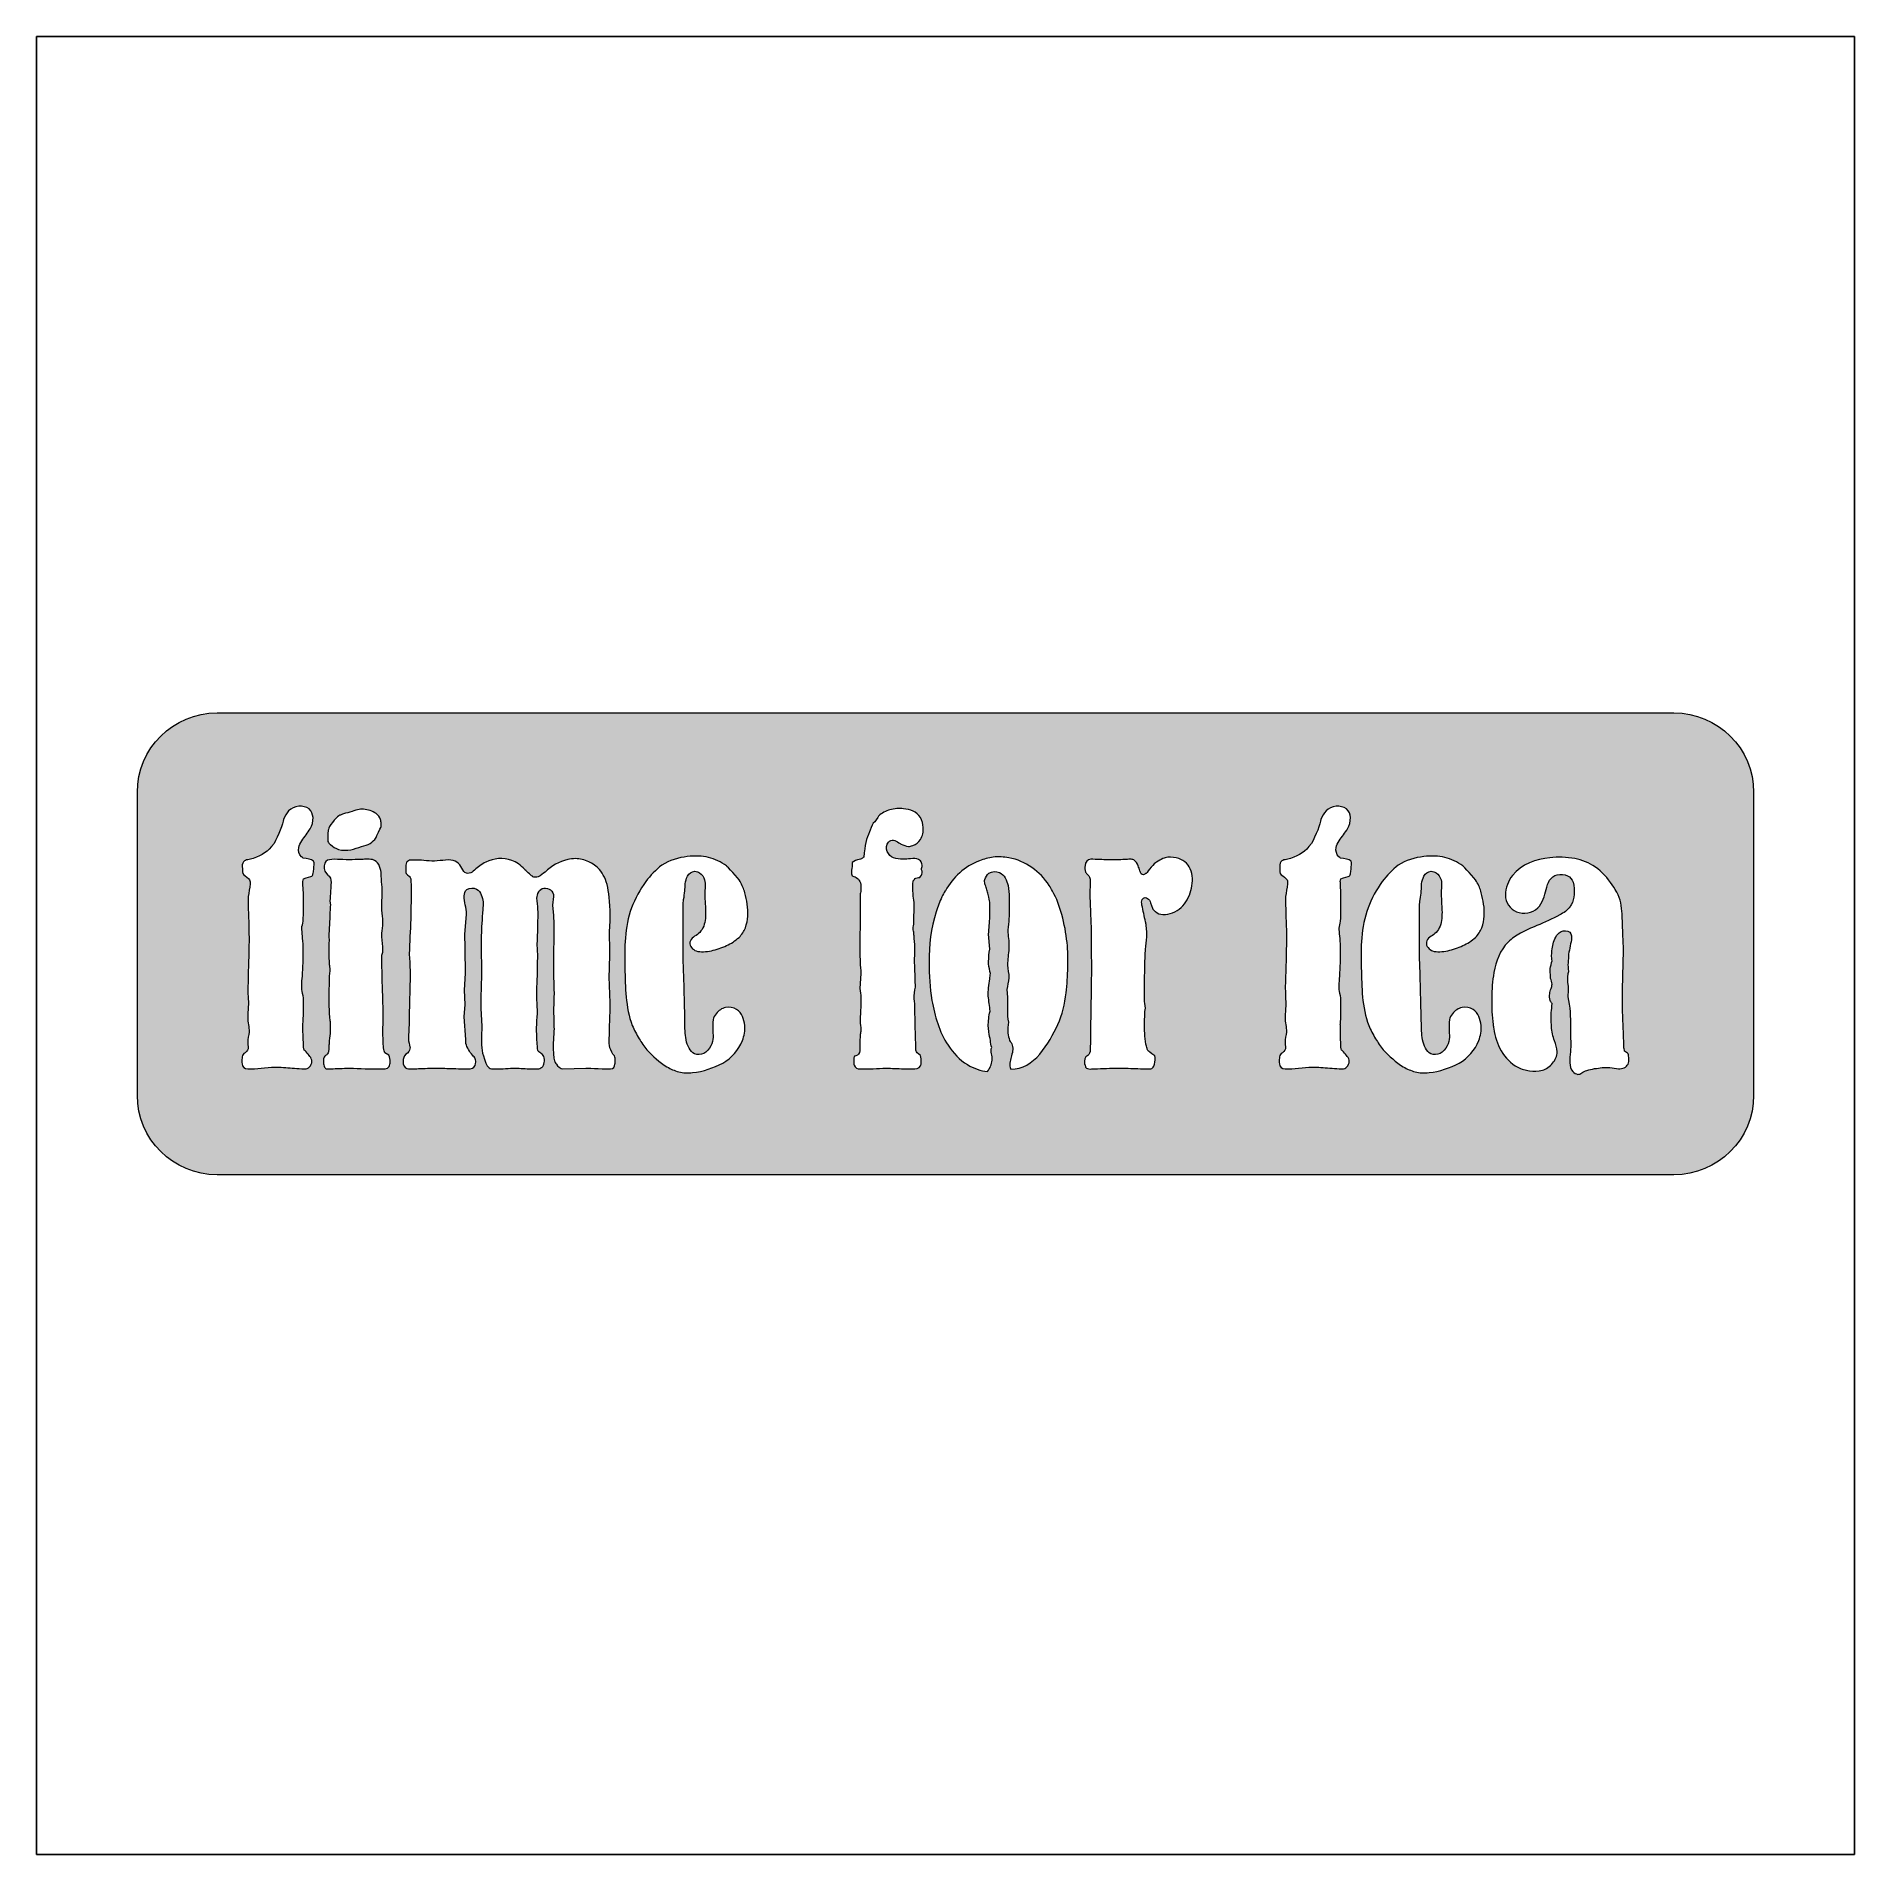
# Model space of a CAD drawing. Header units: inches. Extents: x 0 to 114, y 0 to 114.
import ezdxf

# ---------------------------------------------------------------- set-up
doc = ezdxf.new("R2010")
doc.units = ezdxf.units.IN
doc.header["$MEASUREMENT"] = 0
doc.layers.add('Image Background', color=7, linetype='Continuous')
doc.layers.add('Layer 1', color=7, linetype='Continuous')
picture_1 = doc.add_image_def('image1.png', size_in_pixel=(1350, 1350))

msp = doc.modelspace()

# ---------------------------------------------------------------- hatches: boundary and pattern name
at = {"layer": 'Layer 1', "true_color": 0x532a21}
h = msp.add_hatch(color=19, dxfattribs=at)
h.dxf.hatch_style = 2
edge = h.paths.add_edge_path()
edge.add_spline(control_points=[(11.36, 71.78), (8.59, 71.78), (6.35, 69.54), (6.35, 66.77), (6.35, 66.77), (6.35, 47.74), (6.35, 47.74), (6.35, 44.97), (8.59, 42.73), (11.36, 42.73), (11.36, 42.73), (102.94, 42.73), (102.94, 42.73), (105.71, 42.73), (107.95, 44.97), (107.95, 47.74), (107.95, 47.74), (107.95, 66.77), (107.95, 66.77), (107.95, 69.54), (105.71, 71.78), (102.94, 71.78), (102.94, 71.78), (11.36, 71.78), (11.36, 71.78)], knot_values=[0, 0, 0, 0, 1, 1, 1, 2, 2, 2, 3, 3, 3, 4, 4, 4, 5, 5, 5, 6, 6, 6, 7, 7, 7, 8, 8, 8, 8], degree=3, periodic=1)
edge = h.paths.add_edge_path()
edge.add_spline(control_points=[(19.02, 65.31), (19.04, 65.33), (19.08, 65.34), (19.11, 65.35), (19.17, 65.37), (19.24, 65.39), (19.3, 65.42), (19.48, 65.47), (19.66, 65.53), (19.85, 65.58), (20, 65.63), (20.15, 65.67), (20.3, 65.7), (20.39, 65.72), (20.48, 65.72), (20.57, 65.71), (20.85, 65.68), (21.13, 65.61), (21.36, 65.44), (21.48, 65.35), (21.58, 65.22), (21.63, 65.08), (21.66, 64.99), (21.67, 64.9), (21.67, 64.82), (21.68, 64.77), (21.67, 64.73), (21.67, 64.68), (21.67, 64.65), (21.68, 64.59), (21.65, 64.56), (21.63, 64.52), (21.36, 64.04), (21.36, 63.93), (21.13, 63.61), (20.88, 63.47), (20.43, 63.38), (20.21, 63.29), (19.98, 63.22), (19.76, 63.17), (19.51, 63.12), (19.25, 63.12), (19, 63.19), (18.81, 63.24), (18.64, 63.35), (18.49, 63.49), (18.43, 63.54), (18.35, 63.6), (18.33, 63.69), (18.3, 63.83), (18.32, 63.99), (18.32, 64.13), (18.33, 64.2), (18.33, 64.26), (18.34, 64.33), (18.34, 64.37), (18.35, 64.41), (18.36, 64.45), (18.36, 64.61), (18.82, 65.17), (19.02, 65.31)], knot_values=[0, 0, 0, 0, 1, 1, 1, 2, 2, 2, 3, 3, 3, 4, 4, 4, 5, 5, 5, 6, 6, 6, 7, 7, 7, 8, 8, 8, 9, 9, 9, 10, 10, 10, 11, 11, 11, 12, 12, 12, 13, 13, 13, 14, 14, 14, 15, 15, 15, 16, 16, 16, 17, 17, 17, 18, 18, 18, 19, 19, 19, 20, 20, 20, 20], degree=3, periodic=1)
edge = h.paths.add_edge_path()
edge.add_spline(control_points=[(16.8, 61.34), (16.77, 61.28), (16.75, 61.24), (16.76, 61.17), (16.76, 61.09), (16.76, 61.01), (16.76, 60.93), (16.77, 60.73), (16.78, 60.52), (16.79, 60.32), (16.82, 59.77), (16.78, 59.22), (16.78, 58.67), (16.75, 58.52), (16.68, 58.38), (16.69, 58.23), (16.69, 58.17), (16.69, 58.1), (16.7, 58.03), (16.72, 57.84), (16.73, 57.64), (16.75, 57.44), (16.77, 57.17), (16.77, 56.9), (16.77, 56.63), (16.78, 56.43), (16.78, 56.24), (16.77, 56.05), (16.75, 55.78), (16.73, 55.51), (16.72, 55.23), (16.7, 55.03), (16.69, 54.82), (16.69, 54.61), (16.69, 54.61), (16.69, 54.36), (16.69, 54.36), (16.69, 54.29), (16.78, 54), (16.8, 53.86), (16.8, 53.18), (16.78, 52.18), (16.75, 52.18), (16.75, 52.18), (16.78, 50.87), (16.8, 50.75), (16.8, 50.7), (16.81, 50.62), (16.84, 50.58), (16.87, 50.54), (16.92, 50.5), (16.95, 50.46), (17.04, 50.37), (17.13, 50.27), (17.2, 50.17), (17.26, 50.08), (17.32, 49.98), (17.32, 49.87), (17.32, 49.74), (17.26, 49.61), (17.16, 49.52), (17.08, 49.44), (16.99, 49.39), (16.88, 49.39), (16.81, 49.39), (16.75, 49.4), (16.68, 49.4), (16.48, 49.41), (16.28, 49.43), (16.08, 49.44), (15.72, 49.47), (15.35, 49.51), (14.99, 49.5), (14.42, 49.49), (13.85, 49.39), (13.29, 49.39), (13.09, 49.39), (12.95, 49.53), (12.93, 49.72), (12.91, 49.83), (12.92, 49.96), (12.93, 50.07), (12.94, 50.17), (12.96, 50.29), (13.04, 50.37), (13.13, 50.39), (13.31, 50.55), (13.31, 50.66), (13.31, 50.66), (13.29, 51.05), (13.29, 51.05), (13.29, 51.27), (13.35, 51.49), (13.37, 51.71), (13.39, 51.87), (13.35, 52.02), (13.33, 52.17), (13.31, 52.32), (13.28, 52.48), (13.29, 52.63), (13.29, 52.94), (13.33, 53.24), (13.33, 53.54), (13.27, 54.42), (13.32, 55.3), (13.34, 56.18), (13.36, 56.83), (13.38, 57.48), (13.36, 58.13), (13.35, 58.83), (13.31, 59.53), (13.31, 60.23), (13.35, 60.49), (13.43, 60.76), (13.44, 61.02), (13.45, 61.11), (13.45, 61.2), (13.4, 61.28), (13.32, 61.41), (13.16, 61.51), (13.04, 61.59), (12.94, 61.69), (12.95, 61.87), (12.95, 62), (12.94, 62.13), (12.93, 62.3), (13.02, 62.41), (13.08, 62.49), (13.19, 62.53), (13.29, 62.54), (13.4, 62.56), (13.51, 62.58), (13.63, 62.61), (14.21, 62.86), (14.53, 63), (14.94, 63.56), (15.21, 64.04), (15.53, 64.83), (15.53, 65.08), (15.62, 65.27), (15.71, 65.46), (15.86, 65.61), (16.03, 65.78), (16.25, 65.88), (16.49, 65.9), (16.71, 65.91), (16.97, 65.88), (17.15, 65.74), (17.31, 65.6), (17.37, 65.4), (17.39, 65.19), (17.4, 64.94), (17.34, 64.71), (17.22, 64.49), (17.06, 64.23), (16.86, 63.99), (16.69, 63.74), (16.6, 63.6), (16.5, 63.46), (16.49, 63.3), (16.47, 63.09), (16.5, 62.87), (16.66, 62.72), (16.7, 62.69), (16.74, 62.66), (16.78, 62.63), (17, 62.61), (17.3, 62.57), (17.43, 62.45), (17.48, 62.31), (17.45, 62.14), (17.44, 61.99), (17.43, 61.9), (17.42, 61.8), (17.4, 61.7), (17.38, 61.64), (17.37, 61.55), (17.32, 61.5), (17.28, 61.5), (16.98, 61.41), (16.8, 61.34)], knot_values=[0, 0, 0, 0, 1, 1, 1, 2, 2, 2, 3, 3, 3, 4, 4, 4, 5, 5, 5, 6, 6, 6, 7, 7, 7, 8, 8, 8, 9, 9, 9, 10, 10, 10, 11, 11, 11, 12, 12, 12, 13, 13, 13, 14, 14, 14, 15, 15, 15, 16, 16, 16, 17, 17, 17, 18, 18, 18, 19, 19, 19, 20, 20, 20, 21, 21, 21, 22, 22, 22, 23, 23, 23, 24, 24, 24, 25, 25, 25, 26, 26, 26, 27, 27, 27, 28, 28, 28, 29, 29, 29, 30, 30, 30, 31, 31, 31, 32, 32, 32, 33, 33, 33, 34, 34, 34, 35, 35, 35, 36, 36, 36, 37, 37, 37, 38, 38, 38, 39, 39, 39, 40, 40, 40, 41, 41, 41, 42, 42, 42, 43, 43, 43, 44, 44, 44, 45, 45, 45, 46, 46, 46, 47, 47, 47, 48, 48, 48, 49, 49, 49, 50, 50, 50, 51, 51, 51, 52, 52, 52, 53, 53, 53, 54, 54, 54, 55, 55, 55, 56, 56, 56, 57, 57, 57, 58, 58, 58, 59, 59, 59, 60, 60, 60, 60], degree=3, periodic=1)
edge = h.paths.add_edge_path()
edge.add_spline(control_points=[(19.93, 49.44), (19.55, 49.44), (19.17, 49.42), (18.79, 49.41), (18.62, 49.4), (18.45, 49.39), (18.28, 49.39), (18.2, 49.39), (18.16, 49.43), (18.12, 49.5), (18.08, 49.59), (18.06, 49.69), (18.05, 49.78), (18.04, 49.86), (18.04, 49.95), (18.05, 50.03), (18.07, 50.11), (18.12, 50.17), (18.18, 50.23), (18.23, 50.26), (18.28, 50.3), (18.31, 50.34), (18.36, 50.41), (18.37, 50.5), (18.38, 50.58), (18.39, 50.68), (18.38, 50.79), (18.39, 50.89), (18.4, 50.98), (18.41, 51.07), (18.41, 51.16), (18.43, 51.37), (18.46, 51.57), (18.47, 51.77), (18.49, 51.95), (18.47, 52.13), (18.46, 52.3), (18.46, 52.35), (18.46, 52.39), (18.45, 52.43), (18.39, 53.03), (18.38, 53.63), (18.39, 54.24), (18.39, 54.55), (18.41, 54.87), (18.41, 55.19), (18.41, 55.3), (18.43, 55.4), (18.45, 55.51), (18.47, 55.64), (18.43, 55.77), (18.42, 55.9), (18.41, 55.93), (18.41, 55.97), (18.41, 56.01), (18.39, 56.42), (18.36, 57.06), (18.41, 57.46), (18.39, 57.58), (18.39, 57.69), (18.39, 57.78), (18.39, 57.78), (18.45, 58.94), (18.45, 58.94), (18.45, 59.32), (18.48, 59.55), (18.48, 59.71), (18.48, 59.71), (18.45, 59.94), (18.45, 59.94), (18.45, 60.01), (18.47, 60.09), (18.47, 60.17), (18.48, 60.32), (18.49, 60.47), (18.5, 60.62), (18.51, 60.74), (18.52, 60.86), (18.52, 60.97), (18.53, 61.14), (18.54, 61.37), (18.41, 61.5), (18.36, 61.57), (18.41, 61.46), (18.23, 61.68), (18.07, 61.84), (18.06, 62.12), (18.13, 62.32), (18.2, 62.5), (18.39, 62.55), (18.57, 62.56), (18.8, 62.58), (19.04, 62.55), (19.27, 62.55), (19.53, 62.54), (19.79, 62.54), (20.05, 62.55), (20.16, 62.56), (20.26, 62.56), (20.37, 62.56), (20.48, 62.56), (20.6, 62.57), (20.72, 62.57), (20.85, 62.57), (21, 62.58), (21.14, 62.55), (21.49, 62.46), (21.63, 62.07), (21.67, 61.75), (21.67, 61.57), (21.74, 60.75), (21.74, 60.59), (21.74, 60.59), (21.72, 59.55), (21.72, 59.55), (21.72, 59.31), (21.75, 59.06), (21.77, 58.82), (21.78, 58.73), (21.78, 58.65), (21.79, 58.56), (21.8, 58.35), (21.74, 58.13), (21.72, 57.92), (21.72, 57.63), (21.76, 57.35), (21.78, 57.06), (21.79, 56.95), (21.79, 56.85), (21.77, 56.74), (21.76, 56.66), (21.72, 56.57), (21.72, 56.49), (21.72, 56.49), (21.74, 54.83), (21.74, 54.83), (21.77, 54.36), (21.81, 52.88), (21.81, 52.29), (21.77, 51.94), (21.78, 51.56), (21.8, 51.2), (21.8, 51.03), (21.81, 50.87), (21.83, 50.71), (21.83, 50.64), (21.84, 50.58), (21.86, 50.52), (21.87, 50.48), (21.88, 50.44), (21.9, 50.41), (21.9, 50.41), (22.15, 50.25), (22.15, 50.25), (22.22, 50.13), (22.24, 49.98), (22.24, 49.84), (22.24, 49.74), (22.23, 49.63), (22.17, 49.54), (22.06, 49.38), (21.8, 49.39), (21.63, 49.39), (21.33, 49.39), (20.56, 49.39), (19.93, 49.44)], knot_values=[0, 0, 0, 0, 1, 1, 1, 2, 2, 2, 3, 3, 3, 4, 4, 4, 5, 5, 5, 6, 6, 6, 7, 7, 7, 8, 8, 8, 9, 9, 9, 10, 10, 10, 11, 11, 11, 12, 12, 12, 13, 13, 13, 14, 14, 14, 15, 15, 15, 16, 16, 16, 17, 17, 17, 18, 18, 18, 19, 19, 19, 20, 20, 20, 21, 21, 21, 22, 22, 22, 23, 23, 23, 24, 24, 24, 25, 25, 25, 26, 26, 26, 27, 27, 27, 28, 28, 28, 29, 29, 29, 30, 30, 30, 31, 31, 31, 32, 32, 32, 33, 33, 33, 34, 34, 34, 35, 35, 35, 36, 36, 36, 37, 37, 37, 38, 38, 38, 39, 39, 39, 40, 40, 40, 41, 41, 41, 42, 42, 42, 43, 43, 43, 44, 44, 44, 45, 45, 45, 46, 46, 46, 47, 47, 47, 48, 48, 48, 49, 49, 49, 50, 50, 50, 51, 51, 51, 52, 52, 52, 53, 53, 53, 54, 54, 54, 55, 55, 55, 55], degree=3, periodic=1)
edge = h.paths.add_edge_path()
edge.add_spline(control_points=[(34.55, 49.44), (34.55, 49.44), (33.08, 49.39), (33.08, 49.39), (32.97, 49.39), (32.76, 49.57), (32.69, 49.69), (32.63, 49.74), (32.59, 49.83), (32.57, 49.91), (32.54, 50.02), (32.52, 50.13), (32.51, 50.25), (32.49, 50.48), (32.49, 50.71), (32.49, 50.95), (32.5, 51.26), (32.53, 51.58), (32.54, 51.9), (32.54, 52.26), (32.52, 52.62), (32.51, 52.98), (32.51, 53.35), (32.54, 53.72), (32.54, 54.09), (32.47, 55.92), (32.56, 58.3), (32.51, 59.03), (32.51, 59.03), (32.44, 59.69), (32.44, 59.69), (32.44, 59.69), (32.51, 60.23), (32.51, 60.23), (32.51, 60.39), (32.45, 60.55), (32.32, 60.64), (32.21, 60.73), (32.05, 60.76), (31.9, 60.75), (31.61, 60.72), (31.47, 60.38), (31.47, 60.12), (31.49, 59.89), (31.52, 59.66), (31.53, 59.43), (31.55, 59.19), (31.54, 58.95), (31.53, 58.72), (31.53, 58.23), (31.51, 57.75), (31.49, 57.26), (31.49, 57.09), (31.5, 56.92), (31.51, 56.76), (31.52, 56.57), (31.52, 56.38), (31.51, 56.19), (31.51, 55.56), (31.49, 54.93), (31.45, 54.3), (31.45, 54.26), (31.45, 54.22), (31.45, 54.18), (31.45, 53.6), (31.54, 53.01), (31.47, 52.43), (31.43, 52.06), (31.45, 51.69), (31.46, 51.32), (31.47, 51.15), (31.48, 50.98), (31.5, 50.82), (31.51, 50.72), (31.51, 50.6), (31.54, 50.5), (31.6, 50.44), (31.69, 50.41), (31.76, 50.35), (31.84, 50.28), (31.91, 50.19), (31.93, 50.09), (31.96, 49.95), (31.94, 49.82), (31.9, 49.69), (31.87, 49.59), (31.82, 49.5), (31.72, 49.45), (31.64, 49.4), (31.54, 49.4), (31.44, 49.39), (31.29, 49.39), (31.14, 49.39), (30.98, 49.4), (30.64, 49.41), (30.3, 49.44), (29.95, 49.44), (29.55, 49.41), (29.15, 49.38), (28.75, 49.39), (28.65, 49.4), (28.55, 49.4), (28.46, 49.46), (28.36, 49.53), (28.3, 49.65), (28.25, 49.76), (28, 50.5), (27.98, 50.57), (27.98, 51.43), (27.98, 51.43), (28, 52.05), (28, 52.05), (28, 52.05), (27.93, 53.22), (27.93, 53.22), (27.93, 53.59), (27.98, 55.22), (27.98, 55.56), (27.98, 55.56), (27.96, 57.03), (27.96, 57.03), (27.96, 57.54), (27.97, 58.04), (28, 58.54), (28.02, 58.83), (28.04, 59.12), (28.06, 59.41), (28.07, 59.57), (28.09, 59.73), (28.09, 59.89), (28.04, 60.18), (27.95, 60.53), (27.67, 60.69), (27.5, 60.79), (27.23, 60.78), (27.06, 60.66), (26.94, 60.57), (26.9, 60.42), (26.89, 60.27), (26.88, 59.89), (27.05, 59.51), (27.03, 59.12), (27.03, 59.12), (26.93, 57.85), (26.93, 57.85), (26.93, 57.53), (26.96, 57.22), (26.96, 56.9), (26.96, 56.9), (26.98, 55.42), (26.98, 55.42), (26.98, 55.42), (26.91, 54.34), (26.91, 54.34), (26.91, 54.34), (26.96, 53.45), (26.96, 53.45), (26.96, 53.45), (26.89, 52.66), (26.89, 52.66), (26.89, 52.66), (27, 51.25), (27, 51.25), (27, 51.25), (27, 51), (27, 51), (27.07, 50.71), (27.23, 50.48), (27.41, 50.25), (27.48, 50.19), (27.55, 50.12), (27.59, 50.03), (27.62, 49.94), (27.63, 49.83), (27.61, 49.74), (27.59, 49.57), (27.47, 49.41), (27.28, 49.39), (27.14, 49.38), (26.99, 49.4), (26.85, 49.4), (26.63, 49.4), (26.42, 49.41), (26.21, 49.41), (25.85, 49.42), (25.5, 49.44), (25.14, 49.44), (24.77, 49.44), (24.4, 49.42), (24.03, 49.41), (23.88, 49.4), (23.73, 49.4), (23.58, 49.39), (23.45, 49.39), (23.32, 49.38), (23.21, 49.46), (23.05, 49.59), (23.04, 49.81), (23.06, 49.99), (23.09, 50.17), (23.18, 50.29), (23.33, 50.39), (23.47, 50.53), (23.47, 50.64), (23.49, 50.73), (23.49, 50.75), (23.44, 50.98), (23.4, 51.16), (23.4, 51.16), (23.4, 51.55), (23.4, 51.55), (23.42, 51.95), (23.44, 52.34), (23.44, 52.75), (23.44, 52.75), (23.49, 55.22), (23.49, 55.22), (23.49, 55.47), (23.49, 55.73), (23.48, 55.98), (23.48, 56.07), (23.48, 56.17), (23.46, 56.26), (23.45, 56.38), (23.44, 56.5), (23.44, 56.62), (23.45, 57.35), (23.52, 58.08), (23.53, 58.81), (23.54, 59.36), (23.56, 59.91), (23.56, 60.46), (23.56, 60.69), (23.56, 60.93), (23.55, 61.16), (23.55, 61.28), (23.54, 61.4), (23.46, 61.49), (23.45, 61.49), (23.45, 61.5), (23.44, 61.5), (23.24, 61.66), (23.22, 61.68), (23.22, 61.82), (23.22, 61.82), (23.22, 62.09), (23.22, 62.09), (23.22, 62.23), (23.28, 62.38), (23.28, 62.41), (23.31, 62.43), (23.47, 62.52), (23.49, 62.52), (23.49, 62.52), (23.56, 62.52), (23.56, 62.52), (23.99, 62.52), (24.42, 62.5), (24.85, 62.45), (25.09, 62.45), (25.32, 62.48), (25.56, 62.5), (25.77, 62.52), (26, 62.55), (26.21, 62.49), (26.55, 62.41), (26.72, 62.09), (26.87, 61.8), (26.96, 61.71), (27.09, 61.67), (27.21, 61.69), (27.34, 61.72), (27.44, 61.8), (27.54, 61.89), (27.76, 62.08), (27.99, 62.26), (28.25, 62.39), (28.75, 62.65), (29.36, 62.68), (29.88, 62.5), (30.19, 62.39), (30.46, 62.2), (30.68, 61.95), (30.74, 61.89), (31.08, 61.55), (31.18, 61.5), (31.22, 61.46), (31.3, 61.44), (31.37, 61.44), (31.43, 61.43), (31.48, 61.44), (31.54, 61.46), (31.71, 61.53), (31.85, 61.67), (31.99, 61.77), (32.38, 62.16), (32.87, 62.43), (33.41, 62.55), (33.56, 62.59), (33.72, 62.61), (33.88, 62.61), (34.17, 62.61), (34.46, 62.53), (34.72, 62.41), (34.96, 62.3), (35.22, 62.14), (35.39, 61.93), (35.89, 61.36), (36.07, 60.57), (36.07, 58.71), (36.07, 58.71), (36.03, 58.01), (36.03, 58.01), (36.03, 57.55), (36.05, 57.09), (36.05, 56.63), (36.04, 56.15), (36.03, 55.66), (36, 55.17), (36, 55.17), (36.07, 53.54), (36.07, 53.54), (36.07, 52.79), (36.03, 52.03), (36.01, 51.28), (36, 51.09), (36, 50.91), (36.05, 50.72), (36.11, 50.54), (36.21, 50.34), (36.34, 50.21), (36.37, 50.11), (36.39, 50.03), (36.39, 49.93), (36.39, 49.85), (36.39, 49.77), (36.37, 49.69), (36.35, 49.54), (36.27, 49.39), (36.1, 49.39), (35.85, 49.39), (34.78, 49.44), (34.55, 49.44)], knot_values=[0, 0, 0, 0, 1, 1, 1, 2, 2, 2, 3, 3, 3, 4, 4, 4, 5, 5, 5, 6, 6, 6, 7, 7, 7, 8, 8, 8, 9, 9, 9, 10, 10, 10, 11, 11, 11, 12, 12, 12, 13, 13, 13, 14, 14, 14, 15, 15, 15, 16, 16, 16, 17, 17, 17, 18, 18, 18, 19, 19, 19, 20, 20, 20, 21, 21, 21, 22, 22, 22, 23, 23, 23, 24, 24, 24, 25, 25, 25, 26, 26, 26, 27, 27, 27, 28, 28, 28, 29, 29, 29, 30, 30, 30, 31, 31, 31, 32, 32, 32, 33, 33, 33, 34, 34, 34, 35, 35, 35, 36, 36, 36, 37, 37, 37, 38, 38, 38, 39, 39, 39, 40, 40, 40, 41, 41, 41, 42, 42, 42, 43, 43, 43, 44, 44, 44, 45, 45, 45, 46, 46, 46, 47, 47, 47, 48, 48, 48, 49, 49, 49, 50, 50, 50, 51, 51, 51, 52, 52, 52, 53, 53, 53, 54, 54, 54, 55, 55, 55, 56, 56, 56, 57, 57, 57, 58, 58, 58, 59, 59, 59, 60, 60, 60, 61, 61, 61, 62, 62, 62, 63, 63, 63, 64, 64, 64, 65, 65, 65, 66, 66, 66, 67, 67, 67, 68, 68, 68, 69, 69, 69, 70, 70, 70, 71, 71, 71, 72, 72, 72, 73, 73, 73, 74, 74, 74, 75, 75, 75, 76, 76, 76, 77, 77, 77, 78, 78, 78, 79, 79, 79, 80, 80, 80, 81, 81, 81, 82, 82, 82, 83, 83, 83, 84, 84, 84, 85, 85, 85, 86, 86, 86, 87, 87, 87, 88, 88, 88, 89, 89, 89, 90, 90, 90, 91, 91, 91, 92, 92, 92, 93, 93, 93, 94, 94, 94, 95, 95, 95, 96, 96, 96, 97, 97, 97, 98, 98, 98, 99, 99, 99, 100, 100, 100, 101, 101, 101, 102, 102, 102, 103, 103, 103, 104, 104, 104, 105, 105, 105, 106, 106, 106, 107, 107, 107, 108, 108, 108, 109, 109, 109, 110, 110, 110, 111, 111, 111, 112, 112, 112, 113, 113, 113, 114, 114, 114, 114], degree=3, periodic=1)
edge = h.paths.add_edge_path()
edge.add_spline(control_points=[(42.01, 61.28), (41.96, 61.46), (41.85, 61.62), (41.69, 61.72), (41.61, 61.77), (41.5, 61.82), (41.39, 61.82), (41.18, 61.81), (41.02, 61.68), (40.93, 61.5), (40.85, 61.35), (40.81, 61.19), (40.79, 61.02), (40.77, 60.88), (40.78, 60.73), (40.76, 60.58), (40.75, 60.4), (40.72, 60.23), (40.69, 60.05), (40.68, 59.91), (40.65, 59.78), (40.65, 59.64), (40.65, 59.64), (40.65, 56.95), (40.65, 56.95), (40.65, 56.48), (40.67, 56.01), (40.69, 55.54), (40.71, 54.77), (40.73, 54.01), (40.75, 53.24), (40.76, 52.97), (40.76, 52.69), (40.77, 52.42), (40.77, 52.21), (40.77, 51.99), (40.78, 51.78), (40.8, 51.41), (40.85, 51.02), (41.03, 50.69), (41.11, 50.55), (41.22, 50.42), (41.37, 50.35), (41.55, 50.27), (41.77, 50.29), (41.95, 50.37), (42.15, 50.46), (42.29, 50.64), (42.39, 50.84), (42.48, 51.01), (42.54, 51.2), (42.54, 51.39), (42.54, 51.39), (42.52, 51.77), (42.52, 51.77), (42.52, 52.01), (42.51, 52.25), (42.55, 52.49), (42.57, 52.63), (42.63, 52.75), (42.73, 52.86), (42.89, 53.05), (43.09, 53.21), (43.33, 53.25), (43.56, 53.3), (43.82, 53.26), (44.02, 53.13), (44.35, 52.92), (44.49, 52.5), (44.53, 52.12), (44.56, 51.8), (44.5, 51.48), (44.38, 51.17), (44.15, 50.57), (43.7, 50.08), (43.15, 49.76), (42.56, 49.46), (41.92, 49.21), (41.25, 49.16), (40.96, 49.13), (40.66, 49.14), (40.38, 49.21), (40.12, 49.28), (39.87, 49.39), (39.64, 49.52), (39.16, 49.81), (38.76, 50.2), (38.37, 50.59), (38.19, 50.81), (38.04, 51.05), (37.9, 51.29), (37.73, 51.55), (37.58, 51.83), (37.46, 52.12), (37.24, 52.69), (37.13, 53.31), (37.08, 53.91), (37.02, 54.53), (37.01, 55.14), (36.99, 55.75), (36.98, 56.39), (36.97, 57.01), (37.03, 57.64), (37.08, 58.28), (37.2, 58.91), (37.41, 59.51), (37.63, 60.1), (37.95, 60.66), (38.31, 61.17), (38.6, 61.56), (38.94, 61.91), (39.32, 62.2), (39.79, 62.51), (40.37, 62.68), (40.92, 62.74), (41.16, 62.77), (41.39, 62.77), (41.62, 62.77), (41.84, 62.76), (42.05, 62.74), (42.25, 62.69), (42.66, 62.59), (43.03, 62.39), (43.38, 62.16), (43.38, 62.14), (44.15, 61.36), (44.24, 61.18), (44.29, 61.06), (44.37, 60.94), (44.42, 60.81), (44.47, 60.7), (44.5, 60.59), (44.53, 60.47), (44.6, 60.23), (44.65, 59.99), (44.69, 59.75), (44.75, 59.26), (44.75, 58.74), (44.57, 58.27), (44.48, 58.04), (44.34, 57.83), (44.17, 57.66), (43.94, 57.44), (43.67, 57.27), (43.39, 57.14), (43.08, 57), (42.76, 56.89), (42.43, 56.82), (42.27, 56.79), (42.1, 56.77), (41.93, 56.76), (41.78, 56.76), (41.62, 56.76), (41.48, 56.81), (41.27, 56.89), (41.04, 57.1), (41.08, 57.35), (41.13, 57.64), (41.43, 57.73), (41.63, 57.9), (41.74, 57.99), (41.83, 58.13), (41.9, 58.26), (41.97, 58.41), (42.02, 58.56), (42.04, 58.72), (42.09, 59.06), (42.07, 59.41), (42.05, 59.75), (42.04, 59.97), (42.02, 60.19), (42.02, 60.41), (42.02, 60.7), (42.08, 61), (42.01, 61.28)], knot_values=[0, 0, 0, 0, 1, 1, 1, 2, 2, 2, 3, 3, 3, 4, 4, 4, 5, 5, 5, 6, 6, 6, 7, 7, 7, 8, 8, 8, 9, 9, 9, 10, 10, 10, 11, 11, 11, 12, 12, 12, 13, 13, 13, 14, 14, 14, 15, 15, 15, 16, 16, 16, 17, 17, 17, 18, 18, 18, 19, 19, 19, 20, 20, 20, 21, 21, 21, 22, 22, 22, 23, 23, 23, 24, 24, 24, 25, 25, 25, 26, 26, 26, 27, 27, 27, 28, 28, 28, 29, 29, 29, 30, 30, 30, 31, 31, 31, 32, 32, 32, 33, 33, 33, 34, 34, 34, 35, 35, 35, 36, 36, 36, 37, 37, 37, 38, 38, 38, 39, 39, 39, 40, 40, 40, 41, 41, 41, 42, 42, 42, 43, 43, 43, 44, 44, 44, 45, 45, 45, 46, 46, 46, 47, 47, 47, 48, 48, 48, 49, 49, 49, 50, 50, 50, 51, 51, 51, 52, 52, 52, 53, 53, 53, 54, 54, 54, 55, 55, 55, 56, 56, 56, 57, 57, 57, 58, 58, 58, 58], degree=3, periodic=1)
edge = h.paths.add_edge_path()
edge.add_spline(control_points=[(54.96, 62.6), (55.13, 62.61), (55.31, 62.64), (55.46, 62.56), (55.55, 62.51), (55.62, 62.44), (55.65, 62.35), (55.69, 62.25), (55.69, 62.15), (55.66, 62.05), (55.65, 62), (55.64, 61.96), (55.65, 61.91), (55.66, 61.85), (55.69, 61.78), (55.69, 61.72), (55.68, 61.62), (55.6, 61.5), (55.53, 61.43), (55.44, 61.41), (55.28, 61.41), (55.23, 61.36), (55.21, 61.32), (55.19, 61.27), (55.16, 61.25), (55.1, 61.22), (55.1, 61.08), (55.1, 61.02), (55.1, 60.99), (55.1, 60.95), (55.1, 60.91), (55.1, 60.69), (55.11, 60.47), (55.12, 60.25), (55.12, 60.12), (55.19, 59.87), (55.19, 59.73), (55.19, 59.73), (55.16, 58.58), (55.16, 58.58), (55.16, 58.45), (55.11, 58.34), (55.12, 58.22), (55.12, 58.11), (55.16, 58.01), (55.16, 57.91), (55.17, 57.8), (55.18, 57.7), (55.18, 57.59), (55.2, 57.34), (55.23, 57.08), (55.23, 56.83), (55.23, 56.83), (55.21, 56.01), (55.21, 56.01), (55.21, 55.9), (55.26, 54.77), (55.26, 54.54), (55.23, 54.3), (55.16, 54.04), (55.19, 53.8), (55.22, 53.59), (55.23, 53.39), (55.23, 53.18), (55.23, 53.18), (55.26, 51.34), (55.26, 51.34), (55.26, 51.34), (55.28, 50.93), (55.28, 50.93), (55.28, 50.55), (55.28, 50.5), (55.37, 50.41), (55.37, 50.41), (55.57, 50.23), (55.57, 50.23), (55.62, 50.1), (55.62, 49.96), (55.62, 49.82), (55.62, 49.74), (55.61, 49.66), (55.58, 49.58), (55.5, 49.4), (55.26, 49.39), (55.09, 49.39), (54.71, 49.39), (54.33, 49.41), (53.95, 49.42), (53.77, 49.43), (53.6, 49.44), (53.42, 49.44), (52.87, 49.42), (52.33, 49.39), (51.78, 49.39), (51.6, 49.39), (51.46, 49.45), (51.41, 49.63), (51.38, 49.72), (51.38, 49.81), (51.38, 49.91), (51.38, 49.97), (51.39, 50.03), (51.39, 50.09), (51.4, 50.11), (51.4, 50.16), (51.42, 50.19), (51.56, 50.22), (51.69, 50.28), (51.74, 50.42), (51.79, 50.56), (51.76, 50.73), (51.76, 50.87), (51.76, 51.1), (51.77, 51.32), (51.79, 51.55), (51.79, 51.63), (51.84, 51.72), (51.83, 51.8), (51.83, 51.9), (51.82, 52), (51.81, 52.09), (51.78, 52.35), (51.79, 52.6), (51.8, 52.85), (51.82, 53.19), (51.83, 53.53), (51.83, 53.87), (51.83, 54.07), (51.81, 54.26), (51.76, 54.45), (51.76, 54.45), (51.83, 55.4), (51.83, 55.4), (51.83, 55.61), (51.79, 55.9), (51.79, 56.1), (51.76, 56.57), (51.76, 57.04), (51.76, 57.51), (51.76, 57.81), (51.78, 58.11), (51.78, 58.41), (51.79, 58.56), (51.79, 58.7), (51.79, 58.85), (51.79, 58.85), (51.79, 60.39), (51.79, 60.39), (51.79, 60.45), (51.8, 60.49), (51.82, 60.54), (51.84, 60.6), (51.83, 60.67), (51.83, 60.72), (51.83, 60.84), (51.83, 60.96), (51.8, 61.08), (51.74, 61.33), (51.53, 61.46), (51.29, 61.52), (51.27, 61.56), (51.25, 61.61), (51.24, 61.65), (51.23, 61.72), (51.25, 61.8), (51.25, 61.88), (51.27, 62.04), (51.29, 62.2), (51.29, 62.36), (51.4, 62.48), (51.57, 62.54), (51.73, 62.56), (51.78, 62.57), (51.82, 62.57), (51.86, 62.6), (51.91, 62.63), (51.97, 62.66), (52.01, 62.7), (52.1, 63.5), (52.15, 63.86), (52.38, 64.29), (52.38, 64.38), (52.56, 64.74), (52.6, 64.83), (52.72, 64.9), (52.9, 65.2), (52.94, 65.29), (53.14, 65.48), (53.4, 65.6), (53.66, 65.68), (53.94, 65.76), (54.22, 65.78), (54.51, 65.75), (54.92, 65.71), (55.34, 65.56), (55.57, 65.2), (55.69, 65.01), (55.74, 64.78), (55.75, 64.56), (55.77, 64.3), (55.72, 64.04), (55.57, 63.82), (55.46, 63.64), (55.29, 63.5), (55.09, 63.43), (55, 63.4), (54.91, 63.38), (54.82, 63.38), (54.66, 63.39), (54.51, 63.47), (54.37, 63.53), (54.32, 63.56), (54.26, 63.58), (54.21, 63.61), (54.12, 63.67), (54, 63.76), (53.88, 63.77), (53.77, 63.78), (53.65, 63.73), (53.57, 63.65), (53.41, 63.5), (53.42, 63.25), (53.49, 63.06), (53.63, 62.66), (54.09, 62.57), (54.46, 62.57), (54.63, 62.57), (54.79, 62.59), (54.96, 62.6)], knot_values=[0, 0, 0, 0, 1, 1, 1, 2, 2, 2, 3, 3, 3, 4, 4, 4, 5, 5, 5, 6, 6, 6, 7, 7, 7, 8, 8, 8, 9, 9, 9, 10, 10, 10, 11, 11, 11, 12, 12, 12, 13, 13, 13, 14, 14, 14, 15, 15, 15, 16, 16, 16, 17, 17, 17, 18, 18, 18, 19, 19, 19, 20, 20, 20, 21, 21, 21, 22, 22, 22, 23, 23, 23, 24, 24, 24, 25, 25, 25, 26, 26, 26, 27, 27, 27, 28, 28, 28, 29, 29, 29, 30, 30, 30, 31, 31, 31, 32, 32, 32, 33, 33, 33, 34, 34, 34, 35, 35, 35, 36, 36, 36, 37, 37, 37, 38, 38, 38, 39, 39, 39, 40, 40, 40, 41, 41, 41, 42, 42, 42, 43, 43, 43, 44, 44, 44, 45, 45, 45, 46, 46, 46, 47, 47, 47, 48, 48, 48, 49, 49, 49, 50, 50, 50, 51, 51, 51, 52, 52, 52, 53, 53, 53, 54, 54, 54, 55, 55, 55, 56, 56, 56, 57, 57, 57, 58, 58, 58, 59, 59, 59, 60, 60, 60, 61, 61, 61, 62, 62, 62, 63, 63, 63, 64, 64, 64, 65, 65, 65, 66, 66, 66, 67, 67, 67, 68, 68, 68, 69, 69, 69, 70, 70, 70, 71, 71, 71, 72, 72, 72, 73, 73, 73, 74, 74, 74, 75, 75, 75, 76, 76, 76, 76], degree=3, periodic=1)
edge = h.paths.add_edge_path()
edge.add_spline(control_points=[(61.25, 49.38), (61.14, 49.63), (61.2, 49.89), (61.28, 50.13), (61.35, 50.38), (61.42, 50.64), (61.35, 50.89), (61.33, 51), (61.22, 51.09), (61.17, 51.18), (61.14, 51.34), (61.1, 51.49), (61.07, 51.64), (61.03, 51.87), (61.11, 52.11), (61.11, 52.34), (61.06, 52.57), (61.04, 52.86), (61.04, 53.09), (61.04, 53.09), (61.04, 53.9), (61.04, 53.9), (61.04, 53.9), (61.01, 54.38), (61.01, 54.38), (61.04, 54.63), (61.11, 54.87), (61.13, 55.12), (61.14, 55.39), (61.06, 55.65), (61.04, 55.92), (61.06, 56.27), (61.11, 56.61), (61.13, 56.96), (61.14, 57.29), (61.12, 57.63), (61.06, 57.96), (61.11, 58.42), (61.15, 58.89), (61.15, 59.35), (61.15, 59.35), (61.15, 60.16), (61.15, 60.16), (61.15, 60.42), (61.13, 60.67), (61.08, 60.92), (61, 61.23), (60.86, 61.6), (60.55, 61.74), (60.34, 61.83), (60.07, 61.82), (59.88, 61.69), (59.75, 61.6), (59.66, 61.45), (59.63, 61.3), (59.59, 61.21), (59.61, 61.12), (59.63, 61.03), (59.66, 60.93), (59.69, 60.83), (59.72, 60.73), (59.75, 60.63), (59.78, 60.53), (59.81, 60.43), (59.83, 60.38), (59.86, 60.33), (59.86, 60.28), (59.88, 60.16), (59.93, 59.96), (59.93, 59.87), (59.93, 59.87), (59.93, 58.96), (59.93, 58.96), (59.93, 58.62), (59.88, 58.21), (59.86, 57.87), (59.86, 57.87), (59.93, 56.92), (59.93, 56.92), (59.88, 56.67), (59.86, 56.4), (59.86, 56.15), (59.86, 56.15), (59.86, 55.99), (59.86, 55.99), (59.86, 55.79), (59.95, 55.56), (59.97, 55.38), (59.97, 55.28), (59.95, 55.17), (59.93, 55.06), (59.91, 54.87), (59.88, 54.68), (59.86, 54.49), (59.84, 54.32), (59.83, 54.15), (59.84, 53.97), (59.87, 53.65), (59.93, 53.34), (59.95, 53.02), (59.88, 52.71), (59.83, 52.39), (59.84, 52.07), (59.84, 51.95), (59.87, 51.82), (59.88, 51.7), (59.91, 51.53), (59.94, 51.35), (59.97, 51.17), (59.99, 51.03), (60.01, 50.88), (60.06, 50.74), (60, 50.62), (60.01, 50.49), (60.04, 50.35), (60.07, 50.22), (60.09, 50.08), (60.08, 49.94), (60.06, 49.68), (59.95, 49.44), (59.8, 49.23), (59.35, 49.27), (58.92, 49.42), (58.53, 49.66), (58.04, 49.96), (57.63, 50.4), (57.31, 50.88), (56.76, 51.72), (56.47, 52.72), (56.3, 53.7), (56.17, 54.49), (56.12, 55.29), (56.12, 56.09), (56.11, 57.17), (56.24, 58.25), (56.56, 59.27), (56.66, 59.59), (56.78, 59.9), (56.92, 60.2), (56.98, 60.33), (57.05, 60.46), (57.13, 60.58), (57.13, 60.59), (57.13, 60.59), (57.14, 60.59), (57.62, 61.44), (58.36, 62.13), (59.28, 62.48), (59.56, 62.59), (59.85, 62.66), (60.15, 62.7), (60.48, 62.75), (60.81, 62.72), (61.13, 62.66), (62.19, 62.47), (63.09, 61.81), (63.67, 60.92), (63.74, 60.81), (63.81, 60.69), (63.87, 60.57), (64.14, 60.11), (64.32, 59.6), (64.46, 59.09), (64.62, 58.51), (64.73, 57.92), (64.79, 57.33), (64.85, 56.82), (64.85, 56.3), (64.84, 55.79), (64.83, 55.25), (64.8, 54.71), (64.73, 54.17), (64.65, 53.49), (64.51, 52.8), (64.21, 52.18), (63.65, 51.03), (62.73, 49.31), (61.25, 49.38)], knot_values=[0, 0, 0, 0, 1, 1, 1, 2, 2, 2, 3, 3, 3, 4, 4, 4, 5, 5, 5, 6, 6, 6, 7, 7, 7, 8, 8, 8, 9, 9, 9, 10, 10, 10, 11, 11, 11, 12, 12, 12, 13, 13, 13, 14, 14, 14, 15, 15, 15, 16, 16, 16, 17, 17, 17, 18, 18, 18, 19, 19, 19, 20, 20, 20, 21, 21, 21, 22, 22, 22, 23, 23, 23, 24, 24, 24, 25, 25, 25, 26, 26, 26, 27, 27, 27, 28, 28, 28, 29, 29, 29, 30, 30, 30, 31, 31, 31, 32, 32, 32, 33, 33, 33, 34, 34, 34, 35, 35, 35, 36, 36, 36, 37, 37, 37, 38, 38, 38, 39, 39, 39, 40, 40, 40, 41, 41, 41, 42, 42, 42, 43, 43, 43, 44, 44, 44, 45, 45, 45, 46, 46, 46, 47, 47, 47, 48, 48, 48, 49, 49, 49, 50, 50, 50, 51, 51, 51, 52, 52, 52, 53, 53, 53, 54, 54, 54, 55, 55, 55, 56, 56, 56, 57, 57, 57, 58, 58, 58, 59, 59, 59, 59], degree=3, periodic=1)
edge = h.paths.add_edge_path()
edge.add_spline(control_points=[(70.36, 59.28), (70.31, 59.33), (70.24, 59.38), (70.19, 59.44), (70.15, 59.5), (70.13, 59.6), (70.11, 59.66), (69.97, 59.96), (70.02, 59.91), (69.97, 60), (69.9, 60.07), (69.81, 60.18), (69.7, 60.16), (69.63, 60.14), (69.56, 60.1), (69.52, 60.04), (69.45, 59.93), (69.48, 59.81), (69.5, 59.69), (69.57, 59.34), (69.65, 58.99), (69.72, 58.63), (69.74, 58.56), (69.76, 58.49), (69.77, 58.42), (69.79, 58.12), (69.81, 57.87), (69.81, 57.69), (69.79, 57.43), (69.73, 57.17), (69.72, 56.9), (69.71, 56.76), (69.7, 56.63), (69.7, 56.49), (69.68, 56.08), (69.68, 55.68), (69.67, 55.27), (69.66, 54.89), (69.66, 54.52), (69.66, 54.14), (69.66, 54.02), (69.65, 53.9), (69.65, 53.78), (69.65, 53.59), (69.69, 53.41), (69.72, 53.22), (69.69, 53.08), (69.68, 52.94), (69.68, 52.8), (69.67, 52.61), (69.66, 52.43), (69.65, 52.25), (69.65, 52.04), (69.66, 51.83), (69.68, 51.63), (69.69, 51.4), (69.71, 51.17), (69.75, 50.95), (69.77, 50.86), (69.79, 50.77), (69.82, 50.68), (69.84, 50.63), (69.86, 50.56), (69.9, 50.52), (69.91, 50.51), (69.92, 50.51), (69.93, 50.5), (69.97, 50.44), (70.27, 50.25), (70.31, 50.21), (70.31, 50.21), (70.33, 50.1), (70.33, 50.1), (70.33, 49.92), (70.32, 49.72), (70.24, 49.56), (70.2, 49.48), (70.14, 49.42), (70.05, 49.4), (69.99, 49.39), (69.92, 49.39), (69.86, 49.39), (69.45, 49.4), (69.05, 49.42), (68.64, 49.43), (68.25, 49.44), (67.86, 49.44), (67.46, 49.43), (67.21, 49.43), (66.95, 49.41), (66.7, 49.4), (66.61, 49.4), (66.52, 49.4), (66.42, 49.4), (66.31, 49.39), (66.18, 49.37), (66.08, 49.41), (66.03, 49.42), (65.98, 49.47), (65.95, 49.51), (65.93, 49.56), (65.95, 49.66), (65.89, 49.69), (65.89, 49.98), (65.89, 50.14), (66.09, 50.23), (66.19, 50.32), (66.25, 50.45), (66.25, 50.58), (66.25, 50.63), (66.25, 50.68), (66.25, 50.73), (66.25, 50.87), (66.26, 51.01), (66.26, 51.15), (66.26, 51.54), (66.27, 51.92), (66.27, 52.31), (66.29, 53.16), (66.3, 54), (66.31, 54.85), (66.32, 55.44), (66.34, 56.03), (66.3, 56.63), (66.3, 57.1), (66.33, 57.58), (66.31, 58.06), (66.3, 58.48), (66.28, 58.9), (66.26, 59.33), (66.25, 59.67), (66.23, 60.01), (66.23, 60.35), (66.23, 60.56), (66.23, 60.76), (66.24, 60.96), (66.26, 61.13), (66.26, 61.29), (66.2, 61.44), (66.17, 61.5), (66.14, 61.55), (66.1, 61.6), (66.05, 61.66), (65.99, 61.71), (65.96, 61.77), (65.89, 61.89), (65.91, 62.05), (65.93, 62.18), (65.95, 62.38), (66.05, 62.57), (66.28, 62.57), (66.65, 62.57), (67.02, 62.54), (67.39, 62.53), (67.73, 62.52), (68.08, 62.54), (68.42, 62.56), (68.53, 62.56), (68.64, 62.57), (68.76, 62.57), (68.84, 62.57), (68.92, 62.56), (68.99, 62.53), (69.13, 62.46), (69.2, 62.29), (69.27, 62.16), (69.3, 62.05), (69.33, 61.95), (69.36, 61.85), (69.38, 61.78), (69.41, 61.71), (69.46, 61.66), (69.49, 61.62), (69.54, 61.6), (69.59, 61.59), (69.66, 61.59), (69.7, 61.68), (69.77, 61.68), (69.86, 61.82), (70.29, 62.34), (70.42, 62.38), (70.55, 62.47), (70.68, 62.55), (70.81, 62.61), (70.91, 62.65), (71.02, 62.69), (71.13, 62.7), (71.35, 62.72), (71.6, 62.68), (71.81, 62.61), (72.19, 62.49), (72.48, 62.21), (72.59, 61.82), (72.71, 61.43), (72.69, 61), (72.58, 60.6), (72.47, 60.21), (72.26, 59.82), (71.96, 59.54), (71.64, 59.25), (71.24, 59.1), (70.81, 59.1), (70.64, 59.1), (70.49, 59.17), (70.36, 59.28)], knot_values=[0, 0, 0, 0, 1, 1, 1, 2, 2, 2, 3, 3, 3, 4, 4, 4, 5, 5, 5, 6, 6, 6, 7, 7, 7, 8, 8, 8, 9, 9, 9, 10, 10, 10, 11, 11, 11, 12, 12, 12, 13, 13, 13, 14, 14, 14, 15, 15, 15, 16, 16, 16, 17, 17, 17, 18, 18, 18, 19, 19, 19, 20, 20, 20, 21, 21, 21, 22, 22, 22, 23, 23, 23, 24, 24, 24, 25, 25, 25, 26, 26, 26, 27, 27, 27, 28, 28, 28, 29, 29, 29, 30, 30, 30, 31, 31, 31, 32, 32, 32, 33, 33, 33, 34, 34, 34, 35, 35, 35, 36, 36, 36, 37, 37, 37, 38, 38, 38, 39, 39, 39, 40, 40, 40, 41, 41, 41, 42, 42, 42, 43, 43, 43, 44, 44, 44, 45, 45, 45, 46, 46, 46, 47, 47, 47, 48, 48, 48, 49, 49, 49, 50, 50, 50, 51, 51, 51, 52, 52, 52, 53, 53, 53, 54, 54, 54, 55, 55, 55, 56, 56, 56, 57, 57, 57, 58, 58, 58, 59, 59, 59, 60, 60, 60, 61, 61, 61, 62, 62, 62, 63, 63, 63, 64, 64, 64, 65, 65, 65, 66, 66, 66, 67, 67, 67, 68, 68, 68, 68], degree=3, periodic=1)
edge = h.paths.add_edge_path()
edge.add_spline(control_points=[(82.01, 61.34), (81.98, 61.28), (81.97, 61.24), (81.97, 61.17), (81.97, 61.09), (81.97, 61.01), (81.98, 60.93), (81.99, 60.73), (82, 60.52), (82, 60.32), (82.03, 59.77), (81.99, 59.22), (81.99, 58.67), (81.96, 58.52), (81.9, 58.38), (81.9, 58.23), (81.9, 58.17), (81.91, 58.1), (81.91, 58.03), (81.93, 57.84), (81.95, 57.64), (81.96, 57.44), (81.98, 57.17), (81.98, 56.9), (81.98, 56.63), (81.99, 56.43), (81.99, 56.24), (81.98, 56.05), (81.96, 55.78), (81.95, 55.51), (81.93, 55.23), (81.92, 55.03), (81.9, 54.82), (81.9, 54.61), (81.9, 54.61), (81.9, 54.36), (81.9, 54.36), (81.9, 54.29), (81.99, 54), (82.01, 53.86), (82.01, 53.18), (81.99, 52.18), (81.97, 52.18), (81.97, 52.18), (81.99, 50.87), (82.01, 50.75), (82.01, 50.7), (82.02, 50.62), (82.05, 50.58), (82.08, 50.54), (82.13, 50.5), (82.17, 50.46), (82.25, 50.37), (82.34, 50.27), (82.41, 50.17), (82.47, 50.08), (82.54, 49.98), (82.53, 49.87), (82.53, 49.74), (82.47, 49.61), (82.37, 49.52), (82.3, 49.44), (82.2, 49.39), (82.09, 49.39), (82.02, 49.39), (81.96, 49.4), (81.9, 49.4), (81.7, 49.41), (81.5, 49.43), (81.3, 49.44), (80.93, 49.47), (80.56, 49.51), (80.2, 49.5), (79.63, 49.49), (79.07, 49.39), (78.5, 49.39), (78.3, 49.39), (78.16, 49.53), (78.14, 49.72), (78.12, 49.83), (78.13, 49.96), (78.14, 50.07), (78.15, 50.17), (78.17, 50.29), (78.25, 50.37), (78.34, 50.39), (78.52, 50.55), (78.52, 50.66), (78.52, 50.66), (78.5, 51.05), (78.5, 51.05), (78.5, 51.27), (78.56, 51.49), (78.58, 51.71), (78.6, 51.87), (78.56, 52.02), (78.54, 52.17), (78.52, 52.32), (78.49, 52.48), (78.5, 52.63), (78.5, 52.94), (78.54, 53.24), (78.54, 53.54), (78.48, 54.42), (78.53, 55.3), (78.56, 56.18), (78.57, 56.83), (78.59, 57.48), (78.58, 58.13), (78.56, 58.83), (78.52, 59.53), (78.52, 60.23), (78.56, 60.49), (78.64, 60.76), (78.65, 61.02), (78.66, 61.11), (78.66, 61.2), (78.62, 61.28), (78.54, 61.41), (78.37, 61.51), (78.25, 61.59), (78.15, 61.69), (78.16, 61.87), (78.16, 62), (78.16, 62.13), (78.15, 62.3), (78.23, 62.41), (78.29, 62.49), (78.4, 62.53), (78.5, 62.54), (78.61, 62.56), (78.72, 62.58), (78.84, 62.61), (79.43, 62.86), (79.74, 63), (80.15, 63.56), (80.42, 64.04), (80.74, 64.83), (80.74, 65.08), (80.83, 65.27), (80.92, 65.46), (81.07, 65.61), (81.24, 65.78), (81.46, 65.88), (81.7, 65.9), (81.93, 65.91), (82.18, 65.88), (82.36, 65.74), (82.52, 65.6), (82.59, 65.4), (82.6, 65.19), (82.61, 64.94), (82.55, 64.71), (82.43, 64.49), (82.27, 64.23), (82.07, 63.99), (81.9, 63.74), (81.81, 63.6), (81.71, 63.46), (81.7, 63.3), (81.68, 63.09), (81.71, 62.87), (81.88, 62.72), (81.91, 62.69), (81.95, 62.66), (81.99, 62.63), (82.22, 62.61), (82.51, 62.57), (82.65, 62.45), (82.69, 62.31), (82.66, 62.14), (82.65, 61.99), (82.64, 61.9), (82.63, 61.8), (82.61, 61.7), (82.6, 61.64), (82.58, 61.55), (82.53, 61.5), (82.49, 61.5), (82.19, 61.41), (82.01, 61.34)], knot_values=[0, 0, 0, 0, 1, 1, 1, 2, 2, 2, 3, 3, 3, 4, 4, 4, 5, 5, 5, 6, 6, 6, 7, 7, 7, 8, 8, 8, 9, 9, 9, 10, 10, 10, 11, 11, 11, 12, 12, 12, 13, 13, 13, 14, 14, 14, 15, 15, 15, 16, 16, 16, 17, 17, 17, 18, 18, 18, 19, 19, 19, 20, 20, 20, 21, 21, 21, 22, 22, 22, 23, 23, 23, 24, 24, 24, 25, 25, 25, 26, 26, 26, 27, 27, 27, 28, 28, 28, 29, 29, 29, 30, 30, 30, 31, 31, 31, 32, 32, 32, 33, 33, 33, 34, 34, 34, 35, 35, 35, 36, 36, 36, 37, 37, 37, 38, 38, 38, 39, 39, 39, 40, 40, 40, 41, 41, 41, 42, 42, 42, 43, 43, 43, 44, 44, 44, 45, 45, 45, 46, 46, 46, 47, 47, 47, 48, 48, 48, 49, 49, 49, 50, 50, 50, 51, 51, 51, 52, 52, 52, 53, 53, 53, 54, 54, 54, 55, 55, 55, 56, 56, 56, 57, 57, 57, 58, 58, 58, 59, 59, 59, 60, 60, 60, 60], degree=3, periodic=1)
edge = h.paths.add_edge_path()
edge.add_spline(control_points=[(88.3, 61.28), (88.25, 61.46), (88.14, 61.62), (87.99, 61.72), (87.9, 61.77), (87.79, 61.82), (87.69, 61.82), (87.48, 61.81), (87.31, 61.68), (87.22, 61.5), (87.14, 61.35), (87.1, 61.19), (87.08, 61.02), (87.06, 60.88), (87.07, 60.73), (87.06, 60.58), (87.04, 60.4), (87.01, 60.23), (86.99, 60.05), (86.97, 59.91), (86.94, 59.78), (86.94, 59.64), (86.94, 59.64), (86.94, 56.95), (86.94, 56.95), (86.94, 56.48), (86.96, 56.01), (86.98, 55.54), (87, 54.77), (87.02, 54.01), (87.04, 53.24), (87.05, 52.97), (87.06, 52.69), (87.06, 52.42), (87.07, 52.21), (87.06, 51.99), (87.08, 51.78), (87.1, 51.41), (87.14, 51.02), (87.32, 50.69), (87.4, 50.55), (87.51, 50.42), (87.66, 50.35), (87.84, 50.27), (88.06, 50.29), (88.24, 50.37), (88.44, 50.46), (88.59, 50.64), (88.69, 50.84), (88.77, 51.01), (88.83, 51.2), (88.83, 51.39), (88.83, 51.39), (88.81, 51.77), (88.81, 51.77), (88.81, 52.01), (88.8, 52.25), (88.84, 52.49), (88.86, 52.63), (88.92, 52.75), (89.02, 52.86), (89.18, 53.05), (89.38, 53.21), (89.62, 53.25), (89.85, 53.3), (90.11, 53.26), (90.31, 53.13), (90.64, 52.92), (90.78, 52.5), (90.82, 52.12), (90.85, 51.8), (90.79, 51.48), (90.67, 51.17), (90.44, 50.57), (89.99, 50.08), (89.45, 49.76), (88.85, 49.46), (88.22, 49.21), (87.55, 49.16), (87.25, 49.13), (86.96, 49.14), (86.67, 49.21), (86.41, 49.28), (86.16, 49.39), (85.93, 49.52), (85.46, 49.81), (85.05, 50.2), (84.66, 50.59), (84.48, 50.81), (84.34, 51.05), (84.19, 51.29), (84.02, 51.55), (83.87, 51.83), (83.76, 52.12), (83.53, 52.69), (83.43, 53.31), (83.37, 53.91), (83.31, 54.53), (83.3, 55.14), (83.29, 55.75), (83.27, 56.39), (83.26, 57.01), (83.32, 57.64), (83.37, 58.28), (83.49, 58.91), (83.71, 59.51), (83.92, 60.1), (84.24, 60.66), (84.61, 61.17), (84.89, 61.56), (85.23, 61.91), (85.61, 62.2), (86.08, 62.51), (86.66, 62.68), (87.22, 62.74), (87.45, 62.77), (87.68, 62.77), (87.92, 62.77), (88.13, 62.76), (88.34, 62.74), (88.54, 62.69), (88.95, 62.59), (89.33, 62.39), (89.67, 62.16), (89.67, 62.14), (90.44, 61.36), (90.53, 61.18), (90.59, 61.06), (90.66, 60.94), (90.72, 60.81), (90.76, 60.7), (90.79, 60.59), (90.82, 60.47), (90.89, 60.23), (90.95, 59.99), (90.98, 59.75), (91.05, 59.26), (91.04, 58.74), (90.86, 58.27), (90.77, 58.04), (90.64, 57.83), (90.46, 57.66), (90.24, 57.44), (89.96, 57.27), (89.68, 57.14), (89.38, 57), (89.05, 56.89), (88.72, 56.82), (88.56, 56.79), (88.39, 56.77), (88.22, 56.76), (88.07, 56.76), (87.91, 56.76), (87.77, 56.81), (87.56, 56.89), (87.34, 57.1), (87.38, 57.35), (87.42, 57.64), (87.72, 57.73), (87.92, 57.9), (88.03, 57.99), (88.12, 58.13), (88.19, 58.26), (88.26, 58.41), (88.31, 58.56), (88.33, 58.72), (88.38, 59.06), (88.36, 59.41), (88.34, 59.75), (88.33, 59.97), (88.31, 60.19), (88.31, 60.41), (88.31, 60.7), (88.37, 61), (88.3, 61.28)], knot_values=[0, 0, 0, 0, 1, 1, 1, 2, 2, 2, 3, 3, 3, 4, 4, 4, 5, 5, 5, 6, 6, 6, 7, 7, 7, 8, 8, 8, 9, 9, 9, 10, 10, 10, 11, 11, 11, 12, 12, 12, 13, 13, 13, 14, 14, 14, 15, 15, 15, 16, 16, 16, 17, 17, 17, 18, 18, 18, 19, 19, 19, 20, 20, 20, 21, 21, 21, 22, 22, 22, 23, 23, 23, 24, 24, 24, 25, 25, 25, 26, 26, 26, 27, 27, 27, 28, 28, 28, 29, 29, 29, 30, 30, 30, 31, 31, 31, 32, 32, 32, 33, 33, 33, 34, 34, 34, 35, 35, 35, 36, 36, 36, 37, 37, 37, 38, 38, 38, 39, 39, 39, 40, 40, 40, 41, 41, 41, 42, 42, 42, 43, 43, 43, 44, 44, 44, 45, 45, 45, 46, 46, 46, 47, 47, 47, 48, 48, 48, 49, 49, 49, 50, 50, 50, 51, 51, 51, 52, 52, 52, 53, 53, 53, 54, 54, 54, 55, 55, 55, 56, 56, 56, 57, 57, 57, 58, 58, 58, 58], degree=3, periodic=1)
edge = h.paths.add_edge_path()
edge.add_spline(control_points=[(99.96, 49.56), (99.92, 49.52), (99.87, 49.49), (99.82, 49.47), (99.7, 49.42), (99.57, 49.39), (99.45, 49.39), (99.28, 49.43), (99.1, 49.47), (98.92, 49.48), (98.6, 49.5), (98.27, 49.46), (97.95, 49.41), (97.79, 49.38), (97.62, 49.34), (97.46, 49.29), (97.34, 49.26), (97.25, 49.2), (97.15, 49.14), (97.07, 49.08), (96.98, 49.04), (96.89, 49.05), (96.78, 49.07), (96.66, 49.14), (96.59, 49.22), (96.45, 49.37), (96.41, 49.58), (96.4, 49.77), (96.39, 50.01), (96.41, 50.24), (96.43, 50.46), (96.45, 50.68), (96.46, 50.88), (96.45, 51.09), (96.44, 51.4), (96.44, 51.7), (96.44, 52.01), (96.43, 52.65), (96.43, 53.3), (96.27, 53.93), (96.27, 53.93), (96.3, 54.34), (96.3, 54.34), (96.3, 54.45), (96.27, 54.7), (96.25, 54.83), (96.25, 54.95), (96.25, 55.2), (96.27, 55.33), (96.27, 55.38), (96.32, 55.49), (96.32, 55.54), (96.23, 55.89), (96.32, 56.24), (96.32, 56.6), (96.34, 56.78), (96.39, 56.95), (96.42, 57.12), (96.45, 57.29), (96.5, 57.46), (96.5, 57.63), (96.5, 57.81), (96.48, 58), (96.27, 58.06), (96.08, 58.11), (95.87, 58.07), (95.72, 57.94), (95.49, 57.75), (95.38, 57.43), (95.32, 57.14), (95.29, 57), (95.27, 56.86), (95.26, 56.72), (95.26, 56.66), (95.25, 56.6), (95.25, 56.54), (95.25, 56.43), (95.28, 56.31), (95.28, 56.19), (95.25, 56.06), (95.19, 55.83), (95.16, 55.7), (95.16, 55.7), (95.19, 55.08), (95.19, 55.08), (95.24, 54.98), (95.27, 54.84), (95.28, 54.72), (95.28, 54.62), (95.24, 54.53), (95.22, 54.44), (95.18, 54.33), (95.15, 54.23), (95.13, 54.12), (95.1, 53.99), (95.14, 53.83), (95.16, 53.7), (95.19, 53.61), (95.25, 53.56), (95.28, 53.5), (95.28, 53.31), (95.25, 53.12), (95.23, 52.93), (95.23, 52.81), (95.23, 52.69), (95.23, 52.57), (95.23, 52.4), (95.23, 52.22), (95.24, 52.05), (95.26, 51.74), (95.33, 51.44), (95.43, 51.15), (95.51, 50.93), (95.6, 50.71), (95.6, 50.47), (95.61, 50.2), (95.48, 49.95), (95.31, 49.75), (95.14, 49.54), (94.92, 49.38), (94.67, 49.31), (94.41, 49.23), (94.13, 49.23), (93.86, 49.27), (93.61, 49.31), (93.36, 49.38), (93.13, 49.5), (92.24, 49.96), (91.75, 50.96), (91.61, 51.92), (91.6, 52.01), (91.59, 52.09), (91.58, 52.18), (91.53, 52.45), (91.52, 52.72), (91.5, 52.99), (91.49, 53.28), (91.49, 53.57), (91.49, 53.86), (91.5, 54.39), (91.53, 54.92), (91.62, 55.45), (91.75, 56.16), (92, 56.85), (92.52, 57.37), (92.75, 57.59), (93.02, 57.77), (93.3, 57.93), (93.63, 58.11), (93.97, 58.25), (94.32, 58.4), (94.8, 58.61), (95.3, 58.81), (95.76, 59.07), (96.01, 59.2), (96.25, 59.36), (96.41, 59.6), (96.44, 59.63), (96.46, 59.67), (96.48, 59.71), (96.6, 59.91), (96.65, 60.12), (96.66, 60.35), (96.67, 60.6), (96.68, 60.88), (96.6, 61.13), (96.54, 61.3), (96.42, 61.45), (96.25, 61.53), (96.06, 61.62), (95.81, 61.64), (95.6, 61.6), (95.17, 61.5), (95, 61.07), (94.91, 60.68), (94.8, 60.28), (94.69, 59.82), (94.38, 59.51), (94.05, 59.18), (93.48, 59.1), (93.05, 59.27), (92.63, 59.44), (92.34, 59.86), (92.35, 60.31), (92.36, 60.77), (92.51, 61.21), (92.8, 61.56), (93.35, 62.26), (94.28, 62.58), (95.14, 62.67), (95.66, 62.73), (96.19, 62.71), (96.71, 62.61), (97.17, 62.52), (97.61, 62.34), (98, 62.08), (98.43, 61.78), (98.78, 61.39), (99.06, 60.96), (99.18, 60.75), (99.33, 60.57), (99.36, 60.5), (99.47, 60.29), (99.56, 60.06), (99.6, 59.83), (99.65, 59.6), (99.67, 59.37), (99.68, 59.15), (99.7, 58.76), (99.71, 58.36), (99.73, 57.97), (99.74, 57.67), (99.74, 57.38), (99.77, 57.08), (99.77, 57.08), (99.74, 55.76), (99.74, 55.76), (99.72, 55.03), (99.7, 54.29), (99.7, 53.56), (99.7, 53.22), (99.72, 52.88), (99.73, 52.55), (99.75, 52.12), (99.76, 51.7), (99.78, 51.28), (99.78, 51.17), (99.79, 51.06), (99.79, 50.95), (99.79, 50.9), (99.79, 50.85), (99.79, 50.8), (99.8, 50.7), (99.83, 50.6), (99.83, 50.5), (99.9, 50.44), (100.01, 50.39), (100.06, 50.35), (100.09, 50.25), (100.1, 50.14), (100.1, 50.04), (100.11, 49.92), (100.1, 49.8), (100.06, 49.69), (100.01, 49.66), (99.99, 49.61), (99.96, 49.56)], knot_values=[0, 0, 0, 0, 1, 1, 1, 2, 2, 2, 3, 3, 3, 4, 4, 4, 5, 5, 5, 6, 6, 6, 7, 7, 7, 8, 8, 8, 9, 9, 9, 10, 10, 10, 11, 11, 11, 12, 12, 12, 13, 13, 13, 14, 14, 14, 15, 15, 15, 16, 16, 16, 17, 17, 17, 18, 18, 18, 19, 19, 19, 20, 20, 20, 21, 21, 21, 22, 22, 22, 23, 23, 23, 24, 24, 24, 25, 25, 25, 26, 26, 26, 27, 27, 27, 28, 28, 28, 29, 29, 29, 30, 30, 30, 31, 31, 31, 32, 32, 32, 33, 33, 33, 34, 34, 34, 35, 35, 35, 36, 36, 36, 37, 37, 37, 38, 38, 38, 39, 39, 39, 40, 40, 40, 41, 41, 41, 42, 42, 42, 43, 43, 43, 44, 44, 44, 45, 45, 45, 46, 46, 46, 47, 47, 47, 48, 48, 48, 49, 49, 49, 50, 50, 50, 51, 51, 51, 52, 52, 52, 53, 53, 53, 54, 54, 54, 55, 55, 55, 56, 56, 56, 57, 57, 57, 58, 58, 58, 59, 59, 59, 60, 60, 60, 61, 61, 61, 62, 62, 62, 63, 63, 63, 64, 64, 64, 65, 65, 65, 66, 66, 66, 67, 67, 67, 68, 68, 68, 69, 69, 69, 70, 70, 70, 71, 71, 71, 72, 72, 72, 73, 73, 73, 74, 74, 74, 75, 75, 75, 76, 76, 76, 77, 77, 77, 78, 78, 78, 79, 79, 79, 80, 80, 80, 81, 81, 81, 82, 82, 82, 82], degree=3, periodic=1)

# ---------------------------------------------------------------- linework, layer by layer
at = {"layer": 'Layer 1', "lineweight": 0}
for points, knots in [([(11.36, 71.78), (8.59, 71.78), (6.35, 69.54), (6.35, 66.77), (6.35, 66.77), (6.35, 47.74), (6.35, 47.74), (6.35, 44.97), (8.59, 42.73), (11.36, 42.73), (11.36, 42.73), (102.94, 42.73), (102.94, 42.73), (105.71, 42.73), (107.95, 44.97), (107.95, 47.74), (107.95, 47.74), (107.95, 66.77), (107.95, 66.77), (107.95, 69.54), (105.71, 71.78), (102.94, 71.78), (102.94, 71.78), (11.36, 71.78), (11.36, 71.78)], [0, 0, 0, 0, 1, 1, 1, 2, 2, 2, 3, 3, 3, 4, 4, 4, 5, 5, 5, 6, 6, 6, 7, 7, 7, 8, 8, 8, 8]), ([(16.8, 61.34), (16.77, 61.28), (16.75, 61.24), (16.76, 61.17), (16.76, 61.09), (16.76, 61.01), (16.76, 60.93), (16.77, 60.73), (16.78, 60.52), (16.79, 60.32), (16.82, 59.77), (16.78, 59.22), (16.78, 58.67), (16.75, 58.52), (16.68, 58.38), (16.69, 58.23), (16.69, 58.17), (16.69, 58.1), (16.7, 58.03), (16.72, 57.84), (16.73, 57.64), (16.75, 57.44), (16.77, 57.17), (16.77, 56.9), (16.77, 56.63), (16.78, 56.43), (16.78, 56.24), (16.77, 56.05), (16.75, 55.78), (16.73, 55.51), (16.72, 55.23), (16.7, 55.03), (16.69, 54.82), (16.69, 54.61), (16.69, 54.61), (16.69, 54.36), (16.69, 54.36), (16.69, 54.29), (16.78, 54), (16.8, 53.86), (16.8, 53.18), (16.78, 52.18), (16.75, 52.18), (16.75, 52.18), (16.78, 50.87), (16.8, 50.75), (16.8, 50.7), (16.81, 50.62), (16.84, 50.58), (16.87, 50.54), (16.92, 50.5), (16.95, 50.46), (17.04, 50.37), (17.13, 50.27), (17.2, 50.17), (17.26, 50.08), (17.32, 49.98), (17.32, 49.87), (17.32, 49.74), (17.26, 49.61), (17.16, 49.52), (17.08, 49.44), (16.99, 49.39), (16.88, 49.39), (16.81, 49.39), (16.75, 49.4), (16.68, 49.4), (16.48, 49.41), (16.28, 49.43), (16.08, 49.44), (15.72, 49.47), (15.35, 49.51), (14.99, 49.5), (14.42, 49.49), (13.85, 49.39), (13.29, 49.39), (13.09, 49.39), (12.95, 49.53), (12.93, 49.72), (12.91, 49.83), (12.92, 49.96), (12.93, 50.07), (12.94, 50.17), (12.96, 50.29), (13.04, 50.37), (13.13, 50.39), (13.31, 50.55), (13.31, 50.66), (13.31, 50.66), (13.29, 51.05), (13.29, 51.05), (13.29, 51.27), (13.35, 51.49), (13.37, 51.71), (13.39, 51.87), (13.35, 52.02), (13.33, 52.17), (13.31, 52.32), (13.28, 52.48), (13.29, 52.63), (13.29, 52.94), (13.33, 53.24), (13.33, 53.54), (13.27, 54.42), (13.32, 55.3), (13.34, 56.18), (13.36, 56.83), (13.38, 57.48), (13.36, 58.13), (13.35, 58.83), (13.31, 59.53), (13.31, 60.23), (13.35, 60.49), (13.43, 60.76), (13.44, 61.02), (13.45, 61.11), (13.45, 61.2), (13.4, 61.28), (13.32, 61.41), (13.16, 61.51), (13.04, 61.59), (12.94, 61.69), (12.95, 61.87), (12.95, 62), (12.94, 62.13), (12.93, 62.3), (13.02, 62.41), (13.08, 62.49), (13.19, 62.53), (13.29, 62.54), (13.4, 62.56), (13.51, 62.58), (13.63, 62.61), (14.21, 62.86), (14.53, 63), (14.94, 63.56), (15.21, 64.04), (15.53, 64.83), (15.53, 65.08), (15.62, 65.27), (15.71, 65.46), (15.86, 65.61), (16.03, 65.78), (16.25, 65.88), (16.49, 65.9), (16.71, 65.91), (16.97, 65.88), (17.15, 65.74), (17.31, 65.6), (17.37, 65.4), (17.39, 65.19), (17.4, 64.94), (17.34, 64.71), (17.22, 64.49), (17.06, 64.23), (16.86, 63.99), (16.69, 63.74), (16.6, 63.6), (16.5, 63.46), (16.49, 63.3), (16.47, 63.09), (16.5, 62.87), (16.66, 62.72), (16.7, 62.69), (16.74, 62.66), (16.78, 62.63), (17, 62.61), (17.3, 62.57), (17.43, 62.45), (17.48, 62.31), (17.45, 62.14), (17.44, 61.99), (17.43, 61.9), (17.42, 61.8), (17.4, 61.7), (17.38, 61.64), (17.37, 61.55), (17.32, 61.5), (17.28, 61.5), (16.98, 61.41), (16.8, 61.34)], [0, 0, 0, 0, 1, 1, 1, 2, 2, 2, 3, 3, 3, 4, 4, 4, 5, 5, 5, 6, 6, 6, 7, 7, 7, 8, 8, 8, 9, 9, 9, 10, 10, 10, 11, 11, 11, 12, 12, 12, 13, 13, 13, 14, 14, 14, 15, 15, 15, 16, 16, 16, 17, 17, 17, 18, 18, 18, 19, 19, 19, 20, 20, 20, 21, 21, 21, 22, 22, 22, 23, 23, 23, 24, 24, 24, 25, 25, 25, 26, 26, 26, 27, 27, 27, 28, 28, 28, 29, 29, 29, 30, 30, 30, 31, 31, 31, 32, 32, 32, 33, 33, 33, 34, 34, 34, 35, 35, 35, 36, 36, 36, 37, 37, 37, 38, 38, 38, 39, 39, 39, 40, 40, 40, 41, 41, 41, 42, 42, 42, 43, 43, 43, 44, 44, 44, 45, 45, 45, 46, 46, 46, 47, 47, 47, 48, 48, 48, 49, 49, 49, 50, 50, 50, 51, 51, 51, 52, 52, 52, 53, 53, 53, 54, 54, 54, 55, 55, 55, 56, 56, 56, 57, 57, 57, 58, 58, 58, 59, 59, 59, 60, 60, 60, 60]), ([(19.02, 65.31), (19.04, 65.33), (19.08, 65.34), (19.11, 65.35), (19.17, 65.37), (19.24, 65.39), (19.3, 65.42), (19.48, 65.47), (19.66, 65.53), (19.85, 65.58), (20, 65.63), (20.15, 65.67), (20.3, 65.7), (20.39, 65.72), (20.48, 65.72), (20.57, 65.71), (20.85, 65.68), (21.13, 65.61), (21.36, 65.44), (21.48, 65.35), (21.58, 65.22), (21.63, 65.08), (21.66, 64.99), (21.67, 64.9), (21.67, 64.82), (21.68, 64.77), (21.67, 64.73), (21.67, 64.68), (21.67, 64.65), (21.68, 64.59), (21.65, 64.56), (21.63, 64.52), (21.36, 64.04), (21.36, 63.93), (21.13, 63.61), (20.88, 63.47), (20.43, 63.38), (20.21, 63.29), (19.98, 63.22), (19.76, 63.17), (19.51, 63.12), (19.25, 63.12), (19, 63.19), (18.81, 63.24), (18.64, 63.35), (18.49, 63.49), (18.43, 63.54), (18.35, 63.6), (18.33, 63.69), (18.3, 63.83), (18.32, 63.99), (18.32, 64.13), (18.33, 64.2), (18.33, 64.26), (18.34, 64.33), (18.34, 64.37), (18.35, 64.41), (18.36, 64.45), (18.36, 64.61), (18.82, 65.17), (19.02, 65.31)], [0, 0, 0, 0, 1, 1, 1, 2, 2, 2, 3, 3, 3, 4, 4, 4, 5, 5, 5, 6, 6, 6, 7, 7, 7, 8, 8, 8, 9, 9, 9, 10, 10, 10, 11, 11, 11, 12, 12, 12, 13, 13, 13, 14, 14, 14, 15, 15, 15, 16, 16, 16, 17, 17, 17, 18, 18, 18, 19, 19, 19, 20, 20, 20, 20]), ([(54.96, 62.6), (55.13, 62.61), (55.31, 62.64), (55.46, 62.56), (55.55, 62.51), (55.62, 62.44), (55.65, 62.35), (55.69, 62.25), (55.69, 62.15), (55.66, 62.05), (55.65, 62), (55.64, 61.96), (55.65, 61.91), (55.66, 61.85), (55.69, 61.78), (55.69, 61.72), (55.68, 61.62), (55.6, 61.5), (55.53, 61.43), (55.44, 61.41), (55.28, 61.41), (55.23, 61.36), (55.21, 61.32), (55.19, 61.27), (55.16, 61.25), (55.1, 61.22), (55.1, 61.08), (55.1, 61.02), (55.1, 60.99), (55.1, 60.95), (55.1, 60.91), (55.1, 60.69), (55.11, 60.47), (55.12, 60.25), (55.12, 60.12), (55.19, 59.87), (55.19, 59.73), (55.19, 59.73), (55.16, 58.58), (55.16, 58.58), (55.16, 58.45), (55.11, 58.34), (55.12, 58.22), (55.12, 58.11), (55.16, 58.01), (55.16, 57.91), (55.17, 57.8), (55.18, 57.7), (55.18, 57.59), (55.2, 57.34), (55.23, 57.08), (55.23, 56.83), (55.23, 56.83), (55.21, 56.01), (55.21, 56.01), (55.21, 55.9), (55.26, 54.77), (55.26, 54.54), (55.23, 54.3), (55.16, 54.04), (55.19, 53.8), (55.22, 53.59), (55.23, 53.39), (55.23, 53.18), (55.23, 53.18), (55.26, 51.34), (55.26, 51.34), (55.26, 51.34), (55.28, 50.93), (55.28, 50.93), (55.28, 50.55), (55.28, 50.5), (55.37, 50.41), (55.37, 50.41), (55.57, 50.23), (55.57, 50.23), (55.62, 50.1), (55.62, 49.96), (55.62, 49.82), (55.62, 49.74), (55.61, 49.66), (55.58, 49.58), (55.5, 49.4), (55.26, 49.39), (55.09, 49.39), (54.71, 49.39), (54.33, 49.41), (53.95, 49.42), (53.77, 49.43), (53.6, 49.44), (53.42, 49.44), (52.87, 49.42), (52.33, 49.39), (51.78, 49.39), (51.6, 49.39), (51.46, 49.45), (51.41, 49.63), (51.38, 49.72), (51.38, 49.81), (51.38, 49.91), (51.38, 49.97), (51.39, 50.03), (51.39, 50.09), (51.4, 50.11), (51.4, 50.16), (51.42, 50.19), (51.56, 50.22), (51.69, 50.28), (51.74, 50.42), (51.79, 50.56), (51.76, 50.73), (51.76, 50.87), (51.76, 51.1), (51.77, 51.32), (51.79, 51.55), (51.79, 51.63), (51.84, 51.72), (51.83, 51.8), (51.83, 51.9), (51.82, 52), (51.81, 52.09), (51.78, 52.35), (51.79, 52.6), (51.8, 52.85), (51.82, 53.19), (51.83, 53.53), (51.83, 53.87), (51.83, 54.07), (51.81, 54.26), (51.76, 54.45), (51.76, 54.45), (51.83, 55.4), (51.83, 55.4), (51.83, 55.61), (51.79, 55.9), (51.79, 56.1), (51.76, 56.57), (51.76, 57.04), (51.76, 57.51), (51.76, 57.81), (51.78, 58.11), (51.78, 58.41), (51.79, 58.56), (51.79, 58.7), (51.79, 58.85), (51.79, 58.85), (51.79, 60.39), (51.79, 60.39), (51.79, 60.45), (51.8, 60.49), (51.82, 60.54), (51.84, 60.6), (51.83, 60.67), (51.83, 60.72), (51.83, 60.84), (51.83, 60.96), (51.8, 61.08), (51.74, 61.33), (51.53, 61.46), (51.29, 61.52), (51.27, 61.56), (51.25, 61.61), (51.24, 61.65), (51.23, 61.72), (51.25, 61.8), (51.25, 61.88), (51.27, 62.04), (51.29, 62.2), (51.29, 62.36), (51.4, 62.48), (51.57, 62.54), (51.73, 62.56), (51.78, 62.57), (51.82, 62.57), (51.86, 62.6), (51.91, 62.63), (51.97, 62.66), (52.01, 62.7), (52.1, 63.5), (52.15, 63.86), (52.38, 64.29), (52.38, 64.38), (52.56, 64.74), (52.6, 64.83), (52.72, 64.9), (52.9, 65.2), (52.94, 65.29), (53.14, 65.48), (53.4, 65.6), (53.66, 65.68), (53.94, 65.76), (54.22, 65.78), (54.51, 65.75), (54.92, 65.71), (55.34, 65.56), (55.57, 65.2), (55.69, 65.01), (55.74, 64.78), (55.75, 64.56), (55.77, 64.3), (55.72, 64.04), (55.57, 63.82), (55.46, 63.64), (55.29, 63.5), (55.09, 63.43), (55, 63.4), (54.91, 63.38), (54.82, 63.38), (54.66, 63.39), (54.51, 63.47), (54.37, 63.53), (54.32, 63.56), (54.26, 63.58), (54.21, 63.61), (54.12, 63.67), (54, 63.76), (53.88, 63.77), (53.77, 63.78), (53.65, 63.73), (53.57, 63.65), (53.41, 63.5), (53.42, 63.25), (53.49, 63.06), (53.63, 62.66), (54.09, 62.57), (54.46, 62.57), (54.63, 62.57), (54.79, 62.59), (54.96, 62.6)], [0, 0, 0, 0, 1, 1, 1, 2, 2, 2, 3, 3, 3, 4, 4, 4, 5, 5, 5, 6, 6, 6, 7, 7, 7, 8, 8, 8, 9, 9, 9, 10, 10, 10, 11, 11, 11, 12, 12, 12, 13, 13, 13, 14, 14, 14, 15, 15, 15, 16, 16, 16, 17, 17, 17, 18, 18, 18, 19, 19, 19, 20, 20, 20, 21, 21, 21, 22, 22, 22, 23, 23, 23, 24, 24, 24, 25, 25, 25, 26, 26, 26, 27, 27, 27, 28, 28, 28, 29, 29, 29, 30, 30, 30, 31, 31, 31, 32, 32, 32, 33, 33, 33, 34, 34, 34, 35, 35, 35, 36, 36, 36, 37, 37, 37, 38, 38, 38, 39, 39, 39, 40, 40, 40, 41, 41, 41, 42, 42, 42, 43, 43, 43, 44, 44, 44, 45, 45, 45, 46, 46, 46, 47, 47, 47, 48, 48, 48, 49, 49, 49, 50, 50, 50, 51, 51, 51, 52, 52, 52, 53, 53, 53, 54, 54, 54, 55, 55, 55, 56, 56, 56, 57, 57, 57, 58, 58, 58, 59, 59, 59, 60, 60, 60, 61, 61, 61, 62, 62, 62, 63, 63, 63, 64, 64, 64, 65, 65, 65, 66, 66, 66, 67, 67, 67, 68, 68, 68, 69, 69, 69, 70, 70, 70, 71, 71, 71, 72, 72, 72, 73, 73, 73, 74, 74, 74, 75, 75, 75, 76, 76, 76, 76]), ([(82.01, 61.34), (81.98, 61.28), (81.97, 61.24), (81.97, 61.17), (81.97, 61.09), (81.97, 61.01), (81.98, 60.93), (81.99, 60.73), (82, 60.52), (82, 60.32), (82.03, 59.77), (81.99, 59.22), (81.99, 58.67), (81.96, 58.52), (81.9, 58.38), (81.9, 58.23), (81.9, 58.17), (81.91, 58.1), (81.91, 58.03), (81.93, 57.84), (81.95, 57.64), (81.96, 57.44), (81.98, 57.17), (81.98, 56.9), (81.98, 56.63), (81.99, 56.43), (81.99, 56.24), (81.98, 56.05), (81.96, 55.78), (81.95, 55.51), (81.93, 55.23), (81.92, 55.03), (81.9, 54.82), (81.9, 54.61), (81.9, 54.61), (81.9, 54.36), (81.9, 54.36), (81.9, 54.29), (81.99, 54), (82.01, 53.86), (82.01, 53.18), (81.99, 52.18), (81.97, 52.18), (81.97, 52.18), (81.99, 50.87), (82.01, 50.75), (82.01, 50.7), (82.02, 50.62), (82.05, 50.58), (82.08, 50.54), (82.13, 50.5), (82.17, 50.46), (82.25, 50.37), (82.34, 50.27), (82.41, 50.17), (82.47, 50.08), (82.54, 49.98), (82.53, 49.87), (82.53, 49.74), (82.47, 49.61), (82.37, 49.52), (82.3, 49.44), (82.2, 49.39), (82.09, 49.39), (82.02, 49.39), (81.96, 49.4), (81.9, 49.4), (81.7, 49.41), (81.5, 49.43), (81.3, 49.44), (80.93, 49.47), (80.56, 49.51), (80.2, 49.5), (79.63, 49.49), (79.07, 49.39), (78.5, 49.39), (78.3, 49.39), (78.16, 49.53), (78.14, 49.72), (78.12, 49.83), (78.13, 49.96), (78.14, 50.07), (78.15, 50.17), (78.17, 50.29), (78.25, 50.37), (78.34, 50.39), (78.52, 50.55), (78.52, 50.66), (78.52, 50.66), (78.5, 51.05), (78.5, 51.05), (78.5, 51.27), (78.56, 51.49), (78.58, 51.71), (78.6, 51.87), (78.56, 52.02), (78.54, 52.17), (78.52, 52.32), (78.49, 52.48), (78.5, 52.63), (78.5, 52.94), (78.54, 53.24), (78.54, 53.54), (78.48, 54.42), (78.53, 55.3), (78.56, 56.18), (78.57, 56.83), (78.59, 57.48), (78.58, 58.13), (78.56, 58.83), (78.52, 59.53), (78.52, 60.23), (78.56, 60.49), (78.64, 60.76), (78.65, 61.02), (78.66, 61.11), (78.66, 61.2), (78.62, 61.28), (78.54, 61.41), (78.37, 61.51), (78.25, 61.59), (78.15, 61.69), (78.16, 61.87), (78.16, 62), (78.16, 62.13), (78.15, 62.3), (78.23, 62.41), (78.29, 62.49), (78.4, 62.53), (78.5, 62.54), (78.61, 62.56), (78.72, 62.58), (78.84, 62.61), (79.43, 62.86), (79.74, 63), (80.15, 63.56), (80.42, 64.04), (80.74, 64.83), (80.74, 65.08), (80.83, 65.27), (80.92, 65.46), (81.07, 65.61), (81.24, 65.78), (81.46, 65.88), (81.7, 65.9), (81.93, 65.91), (82.18, 65.88), (82.36, 65.74), (82.52, 65.6), (82.59, 65.4), (82.6, 65.19), (82.61, 64.94), (82.55, 64.71), (82.43, 64.49), (82.27, 64.23), (82.07, 63.99), (81.9, 63.74), (81.81, 63.6), (81.71, 63.46), (81.7, 63.3), (81.68, 63.09), (81.71, 62.87), (81.88, 62.72), (81.91, 62.69), (81.95, 62.66), (81.99, 62.63), (82.22, 62.61), (82.51, 62.57), (82.65, 62.45), (82.69, 62.31), (82.66, 62.14), (82.65, 61.99), (82.64, 61.9), (82.63, 61.8), (82.61, 61.7), (82.6, 61.64), (82.58, 61.55), (82.53, 61.5), (82.49, 61.5), (82.19, 61.41), (82.01, 61.34)], [0, 0, 0, 0, 1, 1, 1, 2, 2, 2, 3, 3, 3, 4, 4, 4, 5, 5, 5, 6, 6, 6, 7, 7, 7, 8, 8, 8, 9, 9, 9, 10, 10, 10, 11, 11, 11, 12, 12, 12, 13, 13, 13, 14, 14, 14, 15, 15, 15, 16, 16, 16, 17, 17, 17, 18, 18, 18, 19, 19, 19, 20, 20, 20, 21, 21, 21, 22, 22, 22, 23, 23, 23, 24, 24, 24, 25, 25, 25, 26, 26, 26, 27, 27, 27, 28, 28, 28, 29, 29, 29, 30, 30, 30, 31, 31, 31, 32, 32, 32, 33, 33, 33, 34, 34, 34, 35, 35, 35, 36, 36, 36, 37, 37, 37, 38, 38, 38, 39, 39, 39, 40, 40, 40, 41, 41, 41, 42, 42, 42, 43, 43, 43, 44, 44, 44, 45, 45, 45, 46, 46, 46, 47, 47, 47, 48, 48, 48, 49, 49, 49, 50, 50, 50, 51, 51, 51, 52, 52, 52, 53, 53, 53, 54, 54, 54, 55, 55, 55, 56, 56, 56, 57, 57, 57, 58, 58, 58, 59, 59, 59, 60, 60, 60, 60]), ([(19.93, 49.44), (19.55, 49.44), (19.17, 49.42), (18.79, 49.41), (18.62, 49.4), (18.45, 49.39), (18.28, 49.39), (18.2, 49.39), (18.16, 49.43), (18.12, 49.5), (18.08, 49.59), (18.06, 49.69), (18.05, 49.78), (18.04, 49.86), (18.04, 49.95), (18.05, 50.03), (18.07, 50.11), (18.12, 50.17), (18.18, 50.23), (18.23, 50.26), (18.28, 50.3), (18.31, 50.34), (18.36, 50.41), (18.37, 50.5), (18.38, 50.58), (18.39, 50.68), (18.38, 50.79), (18.39, 50.89), (18.4, 50.98), (18.41, 51.07), (18.41, 51.16), (18.43, 51.37), (18.46, 51.57), (18.47, 51.77), (18.49, 51.95), (18.47, 52.13), (18.46, 52.3), (18.46, 52.35), (18.46, 52.39), (18.45, 52.43), (18.39, 53.03), (18.38, 53.63), (18.39, 54.24), (18.39, 54.55), (18.41, 54.87), (18.41, 55.19), (18.41, 55.3), (18.43, 55.4), (18.45, 55.51), (18.47, 55.64), (18.43, 55.77), (18.42, 55.9), (18.41, 55.93), (18.41, 55.97), (18.41, 56.01), (18.39, 56.42), (18.36, 57.06), (18.41, 57.46), (18.39, 57.58), (18.39, 57.69), (18.39, 57.78), (18.39, 57.78), (18.45, 58.94), (18.45, 58.94), (18.45, 59.32), (18.48, 59.55), (18.48, 59.71), (18.48, 59.71), (18.45, 59.94), (18.45, 59.94), (18.45, 60.01), (18.47, 60.09), (18.47, 60.17), (18.48, 60.32), (18.49, 60.47), (18.5, 60.62), (18.51, 60.74), (18.52, 60.86), (18.52, 60.97), (18.53, 61.14), (18.54, 61.37), (18.41, 61.5), (18.36, 61.57), (18.41, 61.46), (18.23, 61.68), (18.07, 61.84), (18.06, 62.12), (18.13, 62.32), (18.2, 62.5), (18.39, 62.55), (18.57, 62.56), (18.8, 62.58), (19.04, 62.55), (19.27, 62.55), (19.53, 62.54), (19.79, 62.54), (20.05, 62.55), (20.16, 62.56), (20.26, 62.56), (20.37, 62.56), (20.48, 62.56), (20.6, 62.57), (20.72, 62.57), (20.85, 62.57), (21, 62.58), (21.14, 62.55), (21.49, 62.46), (21.63, 62.07), (21.67, 61.75), (21.67, 61.57), (21.74, 60.75), (21.74, 60.59), (21.74, 60.59), (21.72, 59.55), (21.72, 59.55), (21.72, 59.31), (21.75, 59.06), (21.77, 58.82), (21.78, 58.73), (21.78, 58.65), (21.79, 58.56), (21.8, 58.35), (21.74, 58.13), (21.72, 57.92), (21.72, 57.63), (21.76, 57.35), (21.78, 57.06), (21.79, 56.95), (21.79, 56.85), (21.77, 56.74), (21.76, 56.66), (21.72, 56.57), (21.72, 56.49), (21.72, 56.49), (21.74, 54.83), (21.74, 54.83), (21.77, 54.36), (21.81, 52.88), (21.81, 52.29), (21.77, 51.94), (21.78, 51.56), (21.8, 51.2), (21.8, 51.03), (21.81, 50.87), (21.83, 50.71), (21.83, 50.64), (21.84, 50.58), (21.86, 50.52), (21.87, 50.48), (21.88, 50.44), (21.9, 50.41), (21.9, 50.41), (22.15, 50.25), (22.15, 50.25), (22.22, 50.13), (22.24, 49.98), (22.24, 49.84), (22.24, 49.74), (22.23, 49.63), (22.17, 49.54), (22.06, 49.38), (21.8, 49.39), (21.63, 49.39), (21.33, 49.39), (20.56, 49.39), (19.93, 49.44)], [0, 0, 0, 0, 1, 1, 1, 2, 2, 2, 3, 3, 3, 4, 4, 4, 5, 5, 5, 6, 6, 6, 7, 7, 7, 8, 8, 8, 9, 9, 9, 10, 10, 10, 11, 11, 11, 12, 12, 12, 13, 13, 13, 14, 14, 14, 15, 15, 15, 16, 16, 16, 17, 17, 17, 18, 18, 18, 19, 19, 19, 20, 20, 20, 21, 21, 21, 22, 22, 22, 23, 23, 23, 24, 24, 24, 25, 25, 25, 26, 26, 26, 27, 27, 27, 28, 28, 28, 29, 29, 29, 30, 30, 30, 31, 31, 31, 32, 32, 32, 33, 33, 33, 34, 34, 34, 35, 35, 35, 36, 36, 36, 37, 37, 37, 38, 38, 38, 39, 39, 39, 40, 40, 40, 41, 41, 41, 42, 42, 42, 43, 43, 43, 44, 44, 44, 45, 45, 45, 46, 46, 46, 47, 47, 47, 48, 48, 48, 49, 49, 49, 50, 50, 50, 51, 51, 51, 52, 52, 52, 53, 53, 53, 54, 54, 54, 55, 55, 55, 55]), ([(34.55, 49.44), (34.55, 49.44), (33.08, 49.39), (33.08, 49.39), (32.97, 49.39), (32.76, 49.57), (32.69, 49.69), (32.63, 49.74), (32.59, 49.83), (32.57, 49.91), (32.54, 50.02), (32.52, 50.13), (32.51, 50.25), (32.49, 50.48), (32.49, 50.71), (32.49, 50.95), (32.5, 51.26), (32.53, 51.58), (32.54, 51.9), (32.54, 52.26), (32.52, 52.62), (32.51, 52.98), (32.51, 53.35), (32.54, 53.72), (32.54, 54.09), (32.47, 55.92), (32.56, 58.3), (32.51, 59.03), (32.51, 59.03), (32.44, 59.69), (32.44, 59.69), (32.44, 59.69), (32.51, 60.23), (32.51, 60.23), (32.51, 60.39), (32.45, 60.55), (32.32, 60.64), (32.21, 60.73), (32.05, 60.76), (31.9, 60.75), (31.61, 60.72), (31.47, 60.38), (31.47, 60.12), (31.49, 59.89), (31.52, 59.66), (31.53, 59.43), (31.55, 59.19), (31.54, 58.95), (31.53, 58.72), (31.53, 58.23), (31.51, 57.75), (31.49, 57.26), (31.49, 57.09), (31.5, 56.92), (31.51, 56.76), (31.52, 56.57), (31.52, 56.38), (31.51, 56.19), (31.51, 55.56), (31.49, 54.93), (31.45, 54.3), (31.45, 54.26), (31.45, 54.22), (31.45, 54.18), (31.45, 53.6), (31.54, 53.01), (31.47, 52.43), (31.43, 52.06), (31.45, 51.69), (31.46, 51.32), (31.47, 51.15), (31.48, 50.98), (31.5, 50.82), (31.51, 50.72), (31.51, 50.6), (31.54, 50.5), (31.6, 50.44), (31.69, 50.41), (31.76, 50.35), (31.84, 50.28), (31.91, 50.19), (31.93, 50.09), (31.96, 49.95), (31.94, 49.82), (31.9, 49.69), (31.87, 49.59), (31.82, 49.5), (31.72, 49.45), (31.64, 49.4), (31.54, 49.4), (31.44, 49.39), (31.29, 49.39), (31.14, 49.39), (30.98, 49.4), (30.64, 49.41), (30.3, 49.44), (29.95, 49.44), (29.55, 49.41), (29.15, 49.38), (28.75, 49.39), (28.65, 49.4), (28.55, 49.4), (28.46, 49.46), (28.36, 49.53), (28.3, 49.65), (28.25, 49.76), (28, 50.5), (27.98, 50.57), (27.98, 51.43), (27.98, 51.43), (28, 52.05), (28, 52.05), (28, 52.05), (27.93, 53.22), (27.93, 53.22), (27.93, 53.59), (27.98, 55.22), (27.98, 55.56), (27.98, 55.56), (27.96, 57.03), (27.96, 57.03), (27.96, 57.54), (27.97, 58.04), (28, 58.54), (28.02, 58.83), (28.04, 59.12), (28.06, 59.41), (28.07, 59.57), (28.09, 59.73), (28.09, 59.89), (28.04, 60.18), (27.95, 60.53), (27.67, 60.69), (27.5, 60.79), (27.23, 60.78), (27.06, 60.66), (26.94, 60.57), (26.9, 60.42), (26.89, 60.27), (26.88, 59.89), (27.05, 59.51), (27.03, 59.12), (27.03, 59.12), (26.93, 57.85), (26.93, 57.85), (26.93, 57.53), (26.96, 57.22), (26.96, 56.9), (26.96, 56.9), (26.98, 55.42), (26.98, 55.42), (26.98, 55.42), (26.91, 54.34), (26.91, 54.34), (26.91, 54.34), (26.96, 53.45), (26.96, 53.45), (26.96, 53.45), (26.89, 52.66), (26.89, 52.66), (26.89, 52.66), (27, 51.25), (27, 51.25), (27, 51.25), (27, 51), (27, 51), (27.07, 50.71), (27.23, 50.48), (27.41, 50.25), (27.48, 50.19), (27.55, 50.12), (27.59, 50.03), (27.62, 49.94), (27.63, 49.83), (27.61, 49.74), (27.59, 49.57), (27.47, 49.41), (27.28, 49.39), (27.14, 49.38), (26.99, 49.4), (26.85, 49.4), (26.63, 49.4), (26.42, 49.41), (26.21, 49.41), (25.85, 49.42), (25.5, 49.44), (25.14, 49.44), (24.77, 49.44), (24.4, 49.42), (24.03, 49.41), (23.88, 49.4), (23.73, 49.4), (23.58, 49.39), (23.45, 49.39), (23.32, 49.38), (23.21, 49.46), (23.05, 49.59), (23.04, 49.81), (23.06, 49.99), (23.09, 50.17), (23.18, 50.29), (23.33, 50.39), (23.47, 50.53), (23.47, 50.64), (23.49, 50.73), (23.49, 50.75), (23.44, 50.98), (23.4, 51.16), (23.4, 51.16), (23.4, 51.55), (23.4, 51.55), (23.42, 51.95), (23.44, 52.34), (23.44, 52.75), (23.44, 52.75), (23.49, 55.22), (23.49, 55.22), (23.49, 55.47), (23.49, 55.73), (23.48, 55.98), (23.48, 56.07), (23.48, 56.17), (23.46, 56.26), (23.45, 56.38), (23.44, 56.5), (23.44, 56.62), (23.45, 57.35), (23.52, 58.08), (23.53, 58.81), (23.54, 59.36), (23.56, 59.91), (23.56, 60.46), (23.56, 60.69), (23.56, 60.93), (23.55, 61.16), (23.55, 61.28), (23.54, 61.4), (23.46, 61.49), (23.45, 61.49), (23.45, 61.5), (23.44, 61.5), (23.24, 61.66), (23.22, 61.68), (23.22, 61.82), (23.22, 61.82), (23.22, 62.09), (23.22, 62.09), (23.22, 62.23), (23.28, 62.38), (23.28, 62.41), (23.31, 62.43), (23.47, 62.52), (23.49, 62.52), (23.49, 62.52), (23.56, 62.52), (23.56, 62.52), (23.99, 62.52), (24.42, 62.5), (24.85, 62.45), (25.09, 62.45), (25.32, 62.48), (25.56, 62.5), (25.77, 62.52), (26, 62.55), (26.21, 62.49), (26.55, 62.41), (26.72, 62.09), (26.87, 61.8), (26.96, 61.71), (27.09, 61.67), (27.21, 61.69), (27.34, 61.72), (27.44, 61.8), (27.54, 61.89), (27.76, 62.08), (27.99, 62.26), (28.25, 62.39), (28.75, 62.65), (29.36, 62.68), (29.88, 62.5), (30.19, 62.39), (30.46, 62.2), (30.68, 61.95), (30.74, 61.89), (31.08, 61.55), (31.18, 61.5), (31.22, 61.46), (31.3, 61.44), (31.37, 61.44), (31.43, 61.43), (31.48, 61.44), (31.54, 61.46), (31.71, 61.53), (31.85, 61.67), (31.99, 61.77), (32.38, 62.16), (32.87, 62.43), (33.41, 62.55), (33.56, 62.59), (33.72, 62.61), (33.88, 62.61), (34.17, 62.61), (34.46, 62.53), (34.72, 62.41), (34.96, 62.3), (35.22, 62.14), (35.39, 61.93), (35.89, 61.36), (36.07, 60.57), (36.07, 58.71), (36.07, 58.71), (36.03, 58.01), (36.03, 58.01), (36.03, 57.55), (36.05, 57.09), (36.05, 56.63), (36.04, 56.15), (36.03, 55.66), (36, 55.17), (36, 55.17), (36.07, 53.54), (36.07, 53.54), (36.07, 52.79), (36.03, 52.03), (36.01, 51.28), (36, 51.09), (36, 50.91), (36.05, 50.72), (36.11, 50.54), (36.21, 50.34), (36.34, 50.21), (36.37, 50.11), (36.39, 50.03), (36.39, 49.93), (36.39, 49.85), (36.39, 49.77), (36.37, 49.69), (36.35, 49.54), (36.27, 49.39), (36.1, 49.39), (35.85, 49.39), (34.78, 49.44), (34.55, 49.44)], [0, 0, 0, 0, 1, 1, 1, 2, 2, 2, 3, 3, 3, 4, 4, 4, 5, 5, 5, 6, 6, 6, 7, 7, 7, 8, 8, 8, 9, 9, 9, 10, 10, 10, 11, 11, 11, 12, 12, 12, 13, 13, 13, 14, 14, 14, 15, 15, 15, 16, 16, 16, 17, 17, 17, 18, 18, 18, 19, 19, 19, 20, 20, 20, 21, 21, 21, 22, 22, 22, 23, 23, 23, 24, 24, 24, 25, 25, 25, 26, 26, 26, 27, 27, 27, 28, 28, 28, 29, 29, 29, 30, 30, 30, 31, 31, 31, 32, 32, 32, 33, 33, 33, 34, 34, 34, 35, 35, 35, 36, 36, 36, 37, 37, 37, 38, 38, 38, 39, 39, 39, 40, 40, 40, 41, 41, 41, 42, 42, 42, 43, 43, 43, 44, 44, 44, 45, 45, 45, 46, 46, 46, 47, 47, 47, 48, 48, 48, 49, 49, 49, 50, 50, 50, 51, 51, 51, 52, 52, 52, 53, 53, 53, 54, 54, 54, 55, 55, 55, 56, 56, 56, 57, 57, 57, 58, 58, 58, 59, 59, 59, 60, 60, 60, 61, 61, 61, 62, 62, 62, 63, 63, 63, 64, 64, 64, 65, 65, 65, 66, 66, 66, 67, 67, 67, 68, 68, 68, 69, 69, 69, 70, 70, 70, 71, 71, 71, 72, 72, 72, 73, 73, 73, 74, 74, 74, 75, 75, 75, 76, 76, 76, 77, 77, 77, 78, 78, 78, 79, 79, 79, 80, 80, 80, 81, 81, 81, 82, 82, 82, 83, 83, 83, 84, 84, 84, 85, 85, 85, 86, 86, 86, 87, 87, 87, 88, 88, 88, 89, 89, 89, 90, 90, 90, 91, 91, 91, 92, 92, 92, 93, 93, 93, 94, 94, 94, 95, 95, 95, 96, 96, 96, 97, 97, 97, 98, 98, 98, 99, 99, 99, 100, 100, 100, 101, 101, 101, 102, 102, 102, 103, 103, 103, 104, 104, 104, 105, 105, 105, 106, 106, 106, 107, 107, 107, 108, 108, 108, 109, 109, 109, 110, 110, 110, 111, 111, 111, 112, 112, 112, 113, 113, 113, 114, 114, 114, 114]), ([(42.01, 61.28), (41.96, 61.46), (41.85, 61.62), (41.69, 61.72), (41.61, 61.77), (41.5, 61.82), (41.39, 61.82), (41.18, 61.81), (41.02, 61.68), (40.93, 61.5), (40.85, 61.35), (40.81, 61.19), (40.79, 61.02), (40.77, 60.88), (40.78, 60.73), (40.76, 60.58), (40.75, 60.4), (40.72, 60.23), (40.69, 60.05), (40.68, 59.91), (40.65, 59.78), (40.65, 59.64), (40.65, 59.64), (40.65, 56.95), (40.65, 56.95), (40.65, 56.48), (40.67, 56.01), (40.69, 55.54), (40.71, 54.77), (40.73, 54.01), (40.75, 53.24), (40.76, 52.97), (40.76, 52.69), (40.77, 52.42), (40.77, 52.21), (40.77, 51.99), (40.78, 51.78), (40.8, 51.41), (40.85, 51.02), (41.03, 50.69), (41.11, 50.55), (41.22, 50.42), (41.37, 50.35), (41.55, 50.27), (41.77, 50.29), (41.95, 50.37), (42.15, 50.46), (42.29, 50.64), (42.39, 50.84), (42.48, 51.01), (42.54, 51.2), (42.54, 51.39), (42.54, 51.39), (42.52, 51.77), (42.52, 51.77), (42.52, 52.01), (42.51, 52.25), (42.55, 52.49), (42.57, 52.63), (42.63, 52.75), (42.73, 52.86), (42.89, 53.05), (43.09, 53.21), (43.33, 53.25), (43.56, 53.3), (43.82, 53.26), (44.02, 53.13), (44.35, 52.92), (44.49, 52.5), (44.53, 52.12), (44.56, 51.8), (44.5, 51.48), (44.38, 51.17), (44.15, 50.57), (43.7, 50.08), (43.15, 49.76), (42.56, 49.46), (41.92, 49.21), (41.25, 49.16), (40.96, 49.13), (40.66, 49.14), (40.38, 49.21), (40.12, 49.28), (39.87, 49.39), (39.64, 49.52), (39.16, 49.81), (38.76, 50.2), (38.37, 50.59), (38.19, 50.81), (38.04, 51.05), (37.9, 51.29), (37.73, 51.55), (37.58, 51.83), (37.46, 52.12), (37.24, 52.69), (37.13, 53.31), (37.08, 53.91), (37.02, 54.53), (37.01, 55.14), (36.99, 55.75), (36.98, 56.39), (36.97, 57.01), (37.03, 57.64), (37.08, 58.28), (37.2, 58.91), (37.41, 59.51), (37.63, 60.1), (37.95, 60.66), (38.31, 61.17), (38.6, 61.56), (38.94, 61.91), (39.32, 62.2), (39.79, 62.51), (40.37, 62.68), (40.92, 62.74), (41.16, 62.77), (41.39, 62.77), (41.62, 62.77), (41.84, 62.76), (42.05, 62.74), (42.25, 62.69), (42.66, 62.59), (43.03, 62.39), (43.38, 62.16), (43.38, 62.14), (44.15, 61.36), (44.24, 61.18), (44.29, 61.06), (44.37, 60.94), (44.42, 60.81), (44.47, 60.7), (44.5, 60.59), (44.53, 60.47), (44.6, 60.23), (44.65, 59.99), (44.69, 59.75), (44.75, 59.26), (44.75, 58.74), (44.57, 58.27), (44.48, 58.04), (44.34, 57.83), (44.17, 57.66), (43.94, 57.44), (43.67, 57.27), (43.39, 57.14), (43.08, 57), (42.76, 56.89), (42.43, 56.82), (42.27, 56.79), (42.1, 56.77), (41.93, 56.76), (41.78, 56.76), (41.62, 56.76), (41.48, 56.81), (41.27, 56.89), (41.04, 57.1), (41.08, 57.35), (41.13, 57.64), (41.43, 57.73), (41.63, 57.9), (41.74, 57.99), (41.83, 58.13), (41.9, 58.26), (41.97, 58.41), (42.02, 58.56), (42.04, 58.72), (42.09, 59.06), (42.07, 59.41), (42.05, 59.75), (42.04, 59.97), (42.02, 60.19), (42.02, 60.41), (42.02, 60.7), (42.08, 61), (42.01, 61.28)], [0, 0, 0, 0, 1, 1, 1, 2, 2, 2, 3, 3, 3, 4, 4, 4, 5, 5, 5, 6, 6, 6, 7, 7, 7, 8, 8, 8, 9, 9, 9, 10, 10, 10, 11, 11, 11, 12, 12, 12, 13, 13, 13, 14, 14, 14, 15, 15, 15, 16, 16, 16, 17, 17, 17, 18, 18, 18, 19, 19, 19, 20, 20, 20, 21, 21, 21, 22, 22, 22, 23, 23, 23, 24, 24, 24, 25, 25, 25, 26, 26, 26, 27, 27, 27, 28, 28, 28, 29, 29, 29, 30, 30, 30, 31, 31, 31, 32, 32, 32, 33, 33, 33, 34, 34, 34, 35, 35, 35, 36, 36, 36, 37, 37, 37, 38, 38, 38, 39, 39, 39, 40, 40, 40, 41, 41, 41, 42, 42, 42, 43, 43, 43, 44, 44, 44, 45, 45, 45, 46, 46, 46, 47, 47, 47, 48, 48, 48, 49, 49, 49, 50, 50, 50, 51, 51, 51, 52, 52, 52, 53, 53, 53, 54, 54, 54, 55, 55, 55, 56, 56, 56, 57, 57, 57, 58, 58, 58, 58]), ([(61.25, 49.38), (61.14, 49.63), (61.2, 49.89), (61.28, 50.13), (61.35, 50.38), (61.42, 50.64), (61.35, 50.89), (61.33, 51), (61.22, 51.09), (61.17, 51.18), (61.14, 51.34), (61.1, 51.49), (61.07, 51.64), (61.03, 51.87), (61.11, 52.11), (61.11, 52.34), (61.06, 52.57), (61.04, 52.86), (61.04, 53.09), (61.04, 53.09), (61.04, 53.9), (61.04, 53.9), (61.04, 53.9), (61.01, 54.38), (61.01, 54.38), (61.04, 54.63), (61.11, 54.87), (61.13, 55.12), (61.14, 55.39), (61.06, 55.65), (61.04, 55.92), (61.06, 56.27), (61.11, 56.61), (61.13, 56.96), (61.14, 57.29), (61.12, 57.63), (61.06, 57.96), (61.11, 58.42), (61.15, 58.89), (61.15, 59.35), (61.15, 59.35), (61.15, 60.16), (61.15, 60.16), (61.15, 60.42), (61.13, 60.67), (61.08, 60.92), (61, 61.23), (60.86, 61.6), (60.55, 61.74), (60.34, 61.83), (60.07, 61.82), (59.88, 61.69), (59.75, 61.6), (59.66, 61.45), (59.63, 61.3), (59.59, 61.21), (59.61, 61.12), (59.63, 61.03), (59.66, 60.93), (59.69, 60.83), (59.72, 60.73), (59.75, 60.63), (59.78, 60.53), (59.81, 60.43), (59.83, 60.38), (59.86, 60.33), (59.86, 60.28), (59.88, 60.16), (59.93, 59.96), (59.93, 59.87), (59.93, 59.87), (59.93, 58.96), (59.93, 58.96), (59.93, 58.62), (59.88, 58.21), (59.86, 57.87), (59.86, 57.87), (59.93, 56.92), (59.93, 56.92), (59.88, 56.67), (59.86, 56.4), (59.86, 56.15), (59.86, 56.15), (59.86, 55.99), (59.86, 55.99), (59.86, 55.79), (59.95, 55.56), (59.97, 55.38), (59.97, 55.28), (59.95, 55.17), (59.93, 55.06), (59.91, 54.87), (59.88, 54.68), (59.86, 54.49), (59.84, 54.32), (59.83, 54.15), (59.84, 53.97), (59.87, 53.65), (59.93, 53.34), (59.95, 53.02), (59.88, 52.71), (59.83, 52.39), (59.84, 52.07), (59.84, 51.95), (59.87, 51.82), (59.88, 51.7), (59.91, 51.53), (59.94, 51.35), (59.97, 51.17), (59.99, 51.03), (60.01, 50.88), (60.06, 50.74), (60, 50.62), (60.01, 50.49), (60.04, 50.35), (60.07, 50.22), (60.09, 50.08), (60.08, 49.94), (60.06, 49.68), (59.95, 49.44), (59.8, 49.23), (59.35, 49.27), (58.92, 49.42), (58.53, 49.66), (58.04, 49.96), (57.63, 50.4), (57.31, 50.88), (56.76, 51.72), (56.47, 52.72), (56.3, 53.7), (56.17, 54.49), (56.12, 55.29), (56.12, 56.09), (56.11, 57.17), (56.24, 58.25), (56.56, 59.27), (56.66, 59.59), (56.78, 59.9), (56.92, 60.2), (56.98, 60.33), (57.05, 60.46), (57.13, 60.58), (57.13, 60.59), (57.13, 60.59), (57.14, 60.59), (57.62, 61.44), (58.36, 62.13), (59.28, 62.48), (59.56, 62.59), (59.85, 62.66), (60.15, 62.7), (60.48, 62.75), (60.81, 62.72), (61.13, 62.66), (62.19, 62.47), (63.09, 61.81), (63.67, 60.92), (63.74, 60.81), (63.81, 60.69), (63.87, 60.57), (64.14, 60.11), (64.32, 59.6), (64.46, 59.09), (64.62, 58.51), (64.73, 57.92), (64.79, 57.33), (64.85, 56.82), (64.85, 56.3), (64.84, 55.79), (64.83, 55.25), (64.8, 54.71), (64.73, 54.17), (64.65, 53.49), (64.51, 52.8), (64.21, 52.18), (63.65, 51.03), (62.73, 49.31), (61.25, 49.38)], [0, 0, 0, 0, 1, 1, 1, 2, 2, 2, 3, 3, 3, 4, 4, 4, 5, 5, 5, 6, 6, 6, 7, 7, 7, 8, 8, 8, 9, 9, 9, 10, 10, 10, 11, 11, 11, 12, 12, 12, 13, 13, 13, 14, 14, 14, 15, 15, 15, 16, 16, 16, 17, 17, 17, 18, 18, 18, 19, 19, 19, 20, 20, 20, 21, 21, 21, 22, 22, 22, 23, 23, 23, 24, 24, 24, 25, 25, 25, 26, 26, 26, 27, 27, 27, 28, 28, 28, 29, 29, 29, 30, 30, 30, 31, 31, 31, 32, 32, 32, 33, 33, 33, 34, 34, 34, 35, 35, 35, 36, 36, 36, 37, 37, 37, 38, 38, 38, 39, 39, 39, 40, 40, 40, 41, 41, 41, 42, 42, 42, 43, 43, 43, 44, 44, 44, 45, 45, 45, 46, 46, 46, 47, 47, 47, 48, 48, 48, 49, 49, 49, 50, 50, 50, 51, 51, 51, 52, 52, 52, 53, 53, 53, 54, 54, 54, 55, 55, 55, 56, 56, 56, 57, 57, 57, 58, 58, 58, 59, 59, 59, 59]), ([(70.36, 59.28), (70.31, 59.33), (70.24, 59.38), (70.19, 59.44), (70.15, 59.5), (70.13, 59.6), (70.11, 59.66), (69.97, 59.96), (70.02, 59.91), (69.97, 60), (69.9, 60.07), (69.81, 60.18), (69.7, 60.16), (69.63, 60.14), (69.56, 60.1), (69.52, 60.04), (69.45, 59.93), (69.48, 59.81), (69.5, 59.69), (69.57, 59.34), (69.65, 58.99), (69.72, 58.63), (69.74, 58.56), (69.76, 58.49), (69.77, 58.42), (69.79, 58.12), (69.81, 57.87), (69.81, 57.69), (69.79, 57.43), (69.73, 57.17), (69.72, 56.9), (69.71, 56.76), (69.7, 56.63), (69.7, 56.49), (69.68, 56.08), (69.68, 55.68), (69.67, 55.27), (69.66, 54.89), (69.66, 54.52), (69.66, 54.14), (69.66, 54.02), (69.65, 53.9), (69.65, 53.78), (69.65, 53.59), (69.69, 53.41), (69.72, 53.22), (69.69, 53.08), (69.68, 52.94), (69.68, 52.8), (69.67, 52.61), (69.66, 52.43), (69.65, 52.25), (69.65, 52.04), (69.66, 51.83), (69.68, 51.63), (69.69, 51.4), (69.71, 51.17), (69.75, 50.95), (69.77, 50.86), (69.79, 50.77), (69.82, 50.68), (69.84, 50.63), (69.86, 50.56), (69.9, 50.52), (69.91, 50.51), (69.92, 50.51), (69.93, 50.5), (69.97, 50.44), (70.27, 50.25), (70.31, 50.21), (70.31, 50.21), (70.33, 50.1), (70.33, 50.1), (70.33, 49.92), (70.32, 49.72), (70.24, 49.56), (70.2, 49.48), (70.14, 49.42), (70.05, 49.4), (69.99, 49.39), (69.92, 49.39), (69.86, 49.39), (69.45, 49.4), (69.05, 49.42), (68.64, 49.43), (68.25, 49.44), (67.86, 49.44), (67.46, 49.43), (67.21, 49.43), (66.95, 49.41), (66.7, 49.4), (66.61, 49.4), (66.52, 49.4), (66.42, 49.4), (66.31, 49.39), (66.18, 49.37), (66.08, 49.41), (66.03, 49.42), (65.98, 49.47), (65.95, 49.51), (65.93, 49.56), (65.95, 49.66), (65.89, 49.69), (65.89, 49.98), (65.89, 50.14), (66.09, 50.23), (66.19, 50.32), (66.25, 50.45), (66.25, 50.58), (66.25, 50.63), (66.25, 50.68), (66.25, 50.73), (66.25, 50.87), (66.26, 51.01), (66.26, 51.15), (66.26, 51.54), (66.27, 51.92), (66.27, 52.31), (66.29, 53.16), (66.3, 54), (66.31, 54.85), (66.32, 55.44), (66.34, 56.03), (66.3, 56.63), (66.3, 57.1), (66.33, 57.58), (66.31, 58.06), (66.3, 58.48), (66.28, 58.9), (66.26, 59.33), (66.25, 59.67), (66.23, 60.01), (66.23, 60.35), (66.23, 60.56), (66.23, 60.76), (66.24, 60.96), (66.26, 61.13), (66.26, 61.29), (66.2, 61.44), (66.17, 61.5), (66.14, 61.55), (66.1, 61.6), (66.05, 61.66), (65.99, 61.71), (65.96, 61.77), (65.89, 61.89), (65.91, 62.05), (65.93, 62.18), (65.95, 62.38), (66.05, 62.57), (66.28, 62.57), (66.65, 62.57), (67.02, 62.54), (67.39, 62.53), (67.73, 62.52), (68.08, 62.54), (68.42, 62.56), (68.53, 62.56), (68.64, 62.57), (68.76, 62.57), (68.84, 62.57), (68.92, 62.56), (68.99, 62.53), (69.13, 62.46), (69.2, 62.29), (69.27, 62.16), (69.3, 62.05), (69.33, 61.95), (69.36, 61.85), (69.38, 61.78), (69.41, 61.71), (69.46, 61.66), (69.49, 61.62), (69.54, 61.6), (69.59, 61.59), (69.66, 61.59), (69.7, 61.68), (69.77, 61.68), (69.86, 61.82), (70.29, 62.34), (70.42, 62.38), (70.55, 62.47), (70.68, 62.55), (70.81, 62.61), (70.91, 62.65), (71.02, 62.69), (71.13, 62.7), (71.35, 62.72), (71.6, 62.68), (71.81, 62.61), (72.19, 62.49), (72.48, 62.21), (72.59, 61.82), (72.71, 61.43), (72.69, 61), (72.58, 60.6), (72.47, 60.21), (72.26, 59.82), (71.96, 59.54), (71.64, 59.25), (71.24, 59.1), (70.81, 59.1), (70.64, 59.1), (70.49, 59.17), (70.36, 59.28)], [0, 0, 0, 0, 1, 1, 1, 2, 2, 2, 3, 3, 3, 4, 4, 4, 5, 5, 5, 6, 6, 6, 7, 7, 7, 8, 8, 8, 9, 9, 9, 10, 10, 10, 11, 11, 11, 12, 12, 12, 13, 13, 13, 14, 14, 14, 15, 15, 15, 16, 16, 16, 17, 17, 17, 18, 18, 18, 19, 19, 19, 20, 20, 20, 21, 21, 21, 22, 22, 22, 23, 23, 23, 24, 24, 24, 25, 25, 25, 26, 26, 26, 27, 27, 27, 28, 28, 28, 29, 29, 29, 30, 30, 30, 31, 31, 31, 32, 32, 32, 33, 33, 33, 34, 34, 34, 35, 35, 35, 36, 36, 36, 37, 37, 37, 38, 38, 38, 39, 39, 39, 40, 40, 40, 41, 41, 41, 42, 42, 42, 43, 43, 43, 44, 44, 44, 45, 45, 45, 46, 46, 46, 47, 47, 47, 48, 48, 48, 49, 49, 49, 50, 50, 50, 51, 51, 51, 52, 52, 52, 53, 53, 53, 54, 54, 54, 55, 55, 55, 56, 56, 56, 57, 57, 57, 58, 58, 58, 59, 59, 59, 60, 60, 60, 61, 61, 61, 62, 62, 62, 63, 63, 63, 64, 64, 64, 65, 65, 65, 66, 66, 66, 67, 67, 67, 68, 68, 68, 68]), ([(88.3, 61.28), (88.25, 61.46), (88.14, 61.62), (87.99, 61.72), (87.9, 61.77), (87.79, 61.82), (87.69, 61.82), (87.48, 61.81), (87.31, 61.68), (87.22, 61.5), (87.14, 61.35), (87.1, 61.19), (87.08, 61.02), (87.06, 60.88), (87.07, 60.73), (87.06, 60.58), (87.04, 60.4), (87.01, 60.23), (86.99, 60.05), (86.97, 59.91), (86.94, 59.78), (86.94, 59.64), (86.94, 59.64), (86.94, 56.95), (86.94, 56.95), (86.94, 56.48), (86.96, 56.01), (86.98, 55.54), (87, 54.77), (87.02, 54.01), (87.04, 53.24), (87.05, 52.97), (87.06, 52.69), (87.06, 52.42), (87.07, 52.21), (87.06, 51.99), (87.08, 51.78), (87.1, 51.41), (87.14, 51.02), (87.32, 50.69), (87.4, 50.55), (87.51, 50.42), (87.66, 50.35), (87.84, 50.27), (88.06, 50.29), (88.24, 50.37), (88.44, 50.46), (88.59, 50.64), (88.69, 50.84), (88.77, 51.01), (88.83, 51.2), (88.83, 51.39), (88.83, 51.39), (88.81, 51.77), (88.81, 51.77), (88.81, 52.01), (88.8, 52.25), (88.84, 52.49), (88.86, 52.63), (88.92, 52.75), (89.02, 52.86), (89.18, 53.05), (89.38, 53.21), (89.62, 53.25), (89.85, 53.3), (90.11, 53.26), (90.31, 53.13), (90.64, 52.92), (90.78, 52.5), (90.82, 52.12), (90.85, 51.8), (90.79, 51.48), (90.67, 51.17), (90.44, 50.57), (89.99, 50.08), (89.45, 49.76), (88.85, 49.46), (88.22, 49.21), (87.55, 49.16), (87.25, 49.13), (86.96, 49.14), (86.67, 49.21), (86.41, 49.28), (86.16, 49.39), (85.93, 49.52), (85.46, 49.81), (85.05, 50.2), (84.66, 50.59), (84.48, 50.81), (84.34, 51.05), (84.19, 51.29), (84.02, 51.55), (83.87, 51.83), (83.76, 52.12), (83.53, 52.69), (83.43, 53.31), (83.37, 53.91), (83.31, 54.53), (83.3, 55.14), (83.29, 55.75), (83.27, 56.39), (83.26, 57.01), (83.32, 57.64), (83.37, 58.28), (83.49, 58.91), (83.71, 59.51), (83.92, 60.1), (84.24, 60.66), (84.61, 61.17), (84.89, 61.56), (85.23, 61.91), (85.61, 62.2), (86.08, 62.51), (86.66, 62.68), (87.22, 62.74), (87.45, 62.77), (87.68, 62.77), (87.92, 62.77), (88.13, 62.76), (88.34, 62.74), (88.54, 62.69), (88.95, 62.59), (89.33, 62.39), (89.67, 62.16), (89.67, 62.14), (90.44, 61.36), (90.53, 61.18), (90.59, 61.06), (90.66, 60.94), (90.72, 60.81), (90.76, 60.7), (90.79, 60.59), (90.82, 60.47), (90.89, 60.23), (90.95, 59.99), (90.98, 59.75), (91.05, 59.26), (91.04, 58.74), (90.86, 58.27), (90.77, 58.04), (90.64, 57.83), (90.46, 57.66), (90.24, 57.44), (89.96, 57.27), (89.68, 57.14), (89.38, 57), (89.05, 56.89), (88.72, 56.82), (88.56, 56.79), (88.39, 56.77), (88.22, 56.76), (88.07, 56.76), (87.91, 56.76), (87.77, 56.81), (87.56, 56.89), (87.34, 57.1), (87.38, 57.35), (87.42, 57.64), (87.72, 57.73), (87.92, 57.9), (88.03, 57.99), (88.12, 58.13), (88.19, 58.26), (88.26, 58.41), (88.31, 58.56), (88.33, 58.72), (88.38, 59.06), (88.36, 59.41), (88.34, 59.75), (88.33, 59.97), (88.31, 60.19), (88.31, 60.41), (88.31, 60.7), (88.37, 61), (88.3, 61.28)], [0, 0, 0, 0, 1, 1, 1, 2, 2, 2, 3, 3, 3, 4, 4, 4, 5, 5, 5, 6, 6, 6, 7, 7, 7, 8, 8, 8, 9, 9, 9, 10, 10, 10, 11, 11, 11, 12, 12, 12, 13, 13, 13, 14, 14, 14, 15, 15, 15, 16, 16, 16, 17, 17, 17, 18, 18, 18, 19, 19, 19, 20, 20, 20, 21, 21, 21, 22, 22, 22, 23, 23, 23, 24, 24, 24, 25, 25, 25, 26, 26, 26, 27, 27, 27, 28, 28, 28, 29, 29, 29, 30, 30, 30, 31, 31, 31, 32, 32, 32, 33, 33, 33, 34, 34, 34, 35, 35, 35, 36, 36, 36, 37, 37, 37, 38, 38, 38, 39, 39, 39, 40, 40, 40, 41, 41, 41, 42, 42, 42, 43, 43, 43, 44, 44, 44, 45, 45, 45, 46, 46, 46, 47, 47, 47, 48, 48, 48, 49, 49, 49, 50, 50, 50, 51, 51, 51, 52, 52, 52, 53, 53, 53, 54, 54, 54, 55, 55, 55, 56, 56, 56, 57, 57, 57, 58, 58, 58, 58]), ([(99.96, 49.56), (99.92, 49.52), (99.87, 49.49), (99.82, 49.47), (99.7, 49.42), (99.57, 49.39), (99.45, 49.39), (99.28, 49.43), (99.1, 49.47), (98.92, 49.48), (98.6, 49.5), (98.27, 49.46), (97.95, 49.41), (97.79, 49.38), (97.62, 49.34), (97.46, 49.29), (97.34, 49.26), (97.25, 49.2), (97.15, 49.14), (97.07, 49.08), (96.98, 49.04), (96.89, 49.05), (96.78, 49.07), (96.66, 49.14), (96.59, 49.22), (96.45, 49.37), (96.41, 49.58), (96.4, 49.77), (96.39, 50.01), (96.41, 50.24), (96.43, 50.46), (96.45, 50.68), (96.46, 50.88), (96.45, 51.09), (96.44, 51.4), (96.44, 51.7), (96.44, 52.01), (96.43, 52.65), (96.43, 53.3), (96.27, 53.93), (96.27, 53.93), (96.3, 54.34), (96.3, 54.34), (96.3, 54.45), (96.27, 54.7), (96.25, 54.83), (96.25, 54.95), (96.25, 55.2), (96.27, 55.33), (96.27, 55.38), (96.32, 55.49), (96.32, 55.54), (96.23, 55.89), (96.32, 56.24), (96.32, 56.6), (96.34, 56.78), (96.39, 56.95), (96.42, 57.12), (96.45, 57.29), (96.5, 57.46), (96.5, 57.63), (96.5, 57.81), (96.48, 58), (96.27, 58.06), (96.08, 58.11), (95.87, 58.07), (95.72, 57.94), (95.49, 57.75), (95.38, 57.43), (95.32, 57.14), (95.29, 57), (95.27, 56.86), (95.26, 56.72), (95.26, 56.66), (95.25, 56.6), (95.25, 56.54), (95.25, 56.43), (95.28, 56.31), (95.28, 56.19), (95.25, 56.06), (95.19, 55.83), (95.16, 55.7), (95.16, 55.7), (95.19, 55.08), (95.19, 55.08), (95.24, 54.98), (95.27, 54.84), (95.28, 54.72), (95.28, 54.62), (95.24, 54.53), (95.22, 54.44), (95.18, 54.33), (95.15, 54.23), (95.13, 54.12), (95.1, 53.99), (95.14, 53.83), (95.16, 53.7), (95.19, 53.61), (95.25, 53.56), (95.28, 53.5), (95.28, 53.31), (95.25, 53.12), (95.23, 52.93), (95.23, 52.81), (95.23, 52.69), (95.23, 52.57), (95.23, 52.4), (95.23, 52.22), (95.24, 52.05), (95.26, 51.74), (95.33, 51.44), (95.43, 51.15), (95.51, 50.93), (95.6, 50.71), (95.6, 50.47), (95.61, 50.2), (95.48, 49.95), (95.31, 49.75), (95.14, 49.54), (94.92, 49.38), (94.67, 49.31), (94.41, 49.23), (94.13, 49.23), (93.86, 49.27), (93.61, 49.31), (93.36, 49.38), (93.13, 49.5), (92.24, 49.96), (91.75, 50.96), (91.61, 51.92), (91.6, 52.01), (91.59, 52.09), (91.58, 52.18), (91.53, 52.45), (91.52, 52.72), (91.5, 52.99), (91.49, 53.28), (91.49, 53.57), (91.49, 53.86), (91.5, 54.39), (91.53, 54.92), (91.62, 55.45), (91.75, 56.16), (92, 56.85), (92.52, 57.37), (92.75, 57.59), (93.02, 57.77), (93.3, 57.93), (93.63, 58.11), (93.97, 58.25), (94.32, 58.4), (94.8, 58.61), (95.3, 58.81), (95.76, 59.07), (96.01, 59.2), (96.25, 59.36), (96.41, 59.6), (96.44, 59.63), (96.46, 59.67), (96.48, 59.71), (96.6, 59.91), (96.65, 60.12), (96.66, 60.35), (96.67, 60.6), (96.68, 60.88), (96.6, 61.13), (96.54, 61.3), (96.42, 61.45), (96.25, 61.53), (96.06, 61.62), (95.81, 61.64), (95.6, 61.6), (95.17, 61.5), (95, 61.07), (94.91, 60.68), (94.8, 60.28), (94.69, 59.82), (94.38, 59.51), (94.05, 59.18), (93.48, 59.1), (93.05, 59.27), (92.63, 59.44), (92.34, 59.86), (92.35, 60.31), (92.36, 60.77), (92.51, 61.21), (92.8, 61.56), (93.35, 62.26), (94.28, 62.58), (95.14, 62.67), (95.66, 62.73), (96.19, 62.71), (96.71, 62.61), (97.17, 62.52), (97.61, 62.34), (98, 62.08), (98.43, 61.78), (98.78, 61.39), (99.06, 60.96), (99.18, 60.75), (99.33, 60.57), (99.36, 60.5), (99.47, 60.29), (99.56, 60.06), (99.6, 59.83), (99.65, 59.6), (99.67, 59.37), (99.68, 59.15), (99.7, 58.76), (99.71, 58.36), (99.73, 57.97), (99.74, 57.67), (99.74, 57.38), (99.77, 57.08), (99.77, 57.08), (99.74, 55.76), (99.74, 55.76), (99.72, 55.03), (99.7, 54.29), (99.7, 53.56), (99.7, 53.22), (99.72, 52.88), (99.73, 52.55), (99.75, 52.12), (99.76, 51.7), (99.78, 51.28), (99.78, 51.17), (99.79, 51.06), (99.79, 50.95), (99.79, 50.9), (99.79, 50.85), (99.79, 50.8), (99.8, 50.7), (99.83, 50.6), (99.83, 50.5), (99.9, 50.44), (100.01, 50.39), (100.06, 50.35), (100.09, 50.25), (100.1, 50.14), (100.1, 50.04), (100.11, 49.92), (100.1, 49.8), (100.06, 49.69), (100.01, 49.66), (99.99, 49.61), (99.96, 49.56)], [0, 0, 0, 0, 1, 1, 1, 2, 2, 2, 3, 3, 3, 4, 4, 4, 5, 5, 5, 6, 6, 6, 7, 7, 7, 8, 8, 8, 9, 9, 9, 10, 10, 10, 11, 11, 11, 12, 12, 12, 13, 13, 13, 14, 14, 14, 15, 15, 15, 16, 16, 16, 17, 17, 17, 18, 18, 18, 19, 19, 19, 20, 20, 20, 21, 21, 21, 22, 22, 22, 23, 23, 23, 24, 24, 24, 25, 25, 25, 26, 26, 26, 27, 27, 27, 28, 28, 28, 29, 29, 29, 30, 30, 30, 31, 31, 31, 32, 32, 32, 33, 33, 33, 34, 34, 34, 35, 35, 35, 36, 36, 36, 37, 37, 37, 38, 38, 38, 39, 39, 39, 40, 40, 40, 41, 41, 41, 42, 42, 42, 43, 43, 43, 44, 44, 44, 45, 45, 45, 46, 46, 46, 47, 47, 47, 48, 48, 48, 49, 49, 49, 50, 50, 50, 51, 51, 51, 52, 52, 52, 53, 53, 53, 54, 54, 54, 55, 55, 55, 56, 56, 56, 57, 57, 57, 58, 58, 58, 59, 59, 59, 60, 60, 60, 61, 61, 61, 62, 62, 62, 63, 63, 63, 64, 64, 64, 65, 65, 65, 66, 66, 66, 67, 67, 67, 68, 68, 68, 69, 69, 69, 70, 70, 70, 71, 71, 71, 72, 72, 72, 73, 73, 73, 74, 74, 74, 75, 75, 75, 76, 76, 76, 77, 77, 77, 78, 78, 78, 79, 79, 79, 80, 80, 80, 81, 81, 81, 82, 82, 82, 82])]:
    msp.add_open_spline(points, degree=3, knots=knots, dxfattribs=at)

# ---------------------------------------------------------------- pictures from other files: only their frames are drawn
at = {"layer": 'Image Background'}
image = msp.add_image(picture_1, insert=(0, 0), size_in_units=(114.3, 114.3), dxfattribs=at)

doc.saveas('drawing.dxf')
